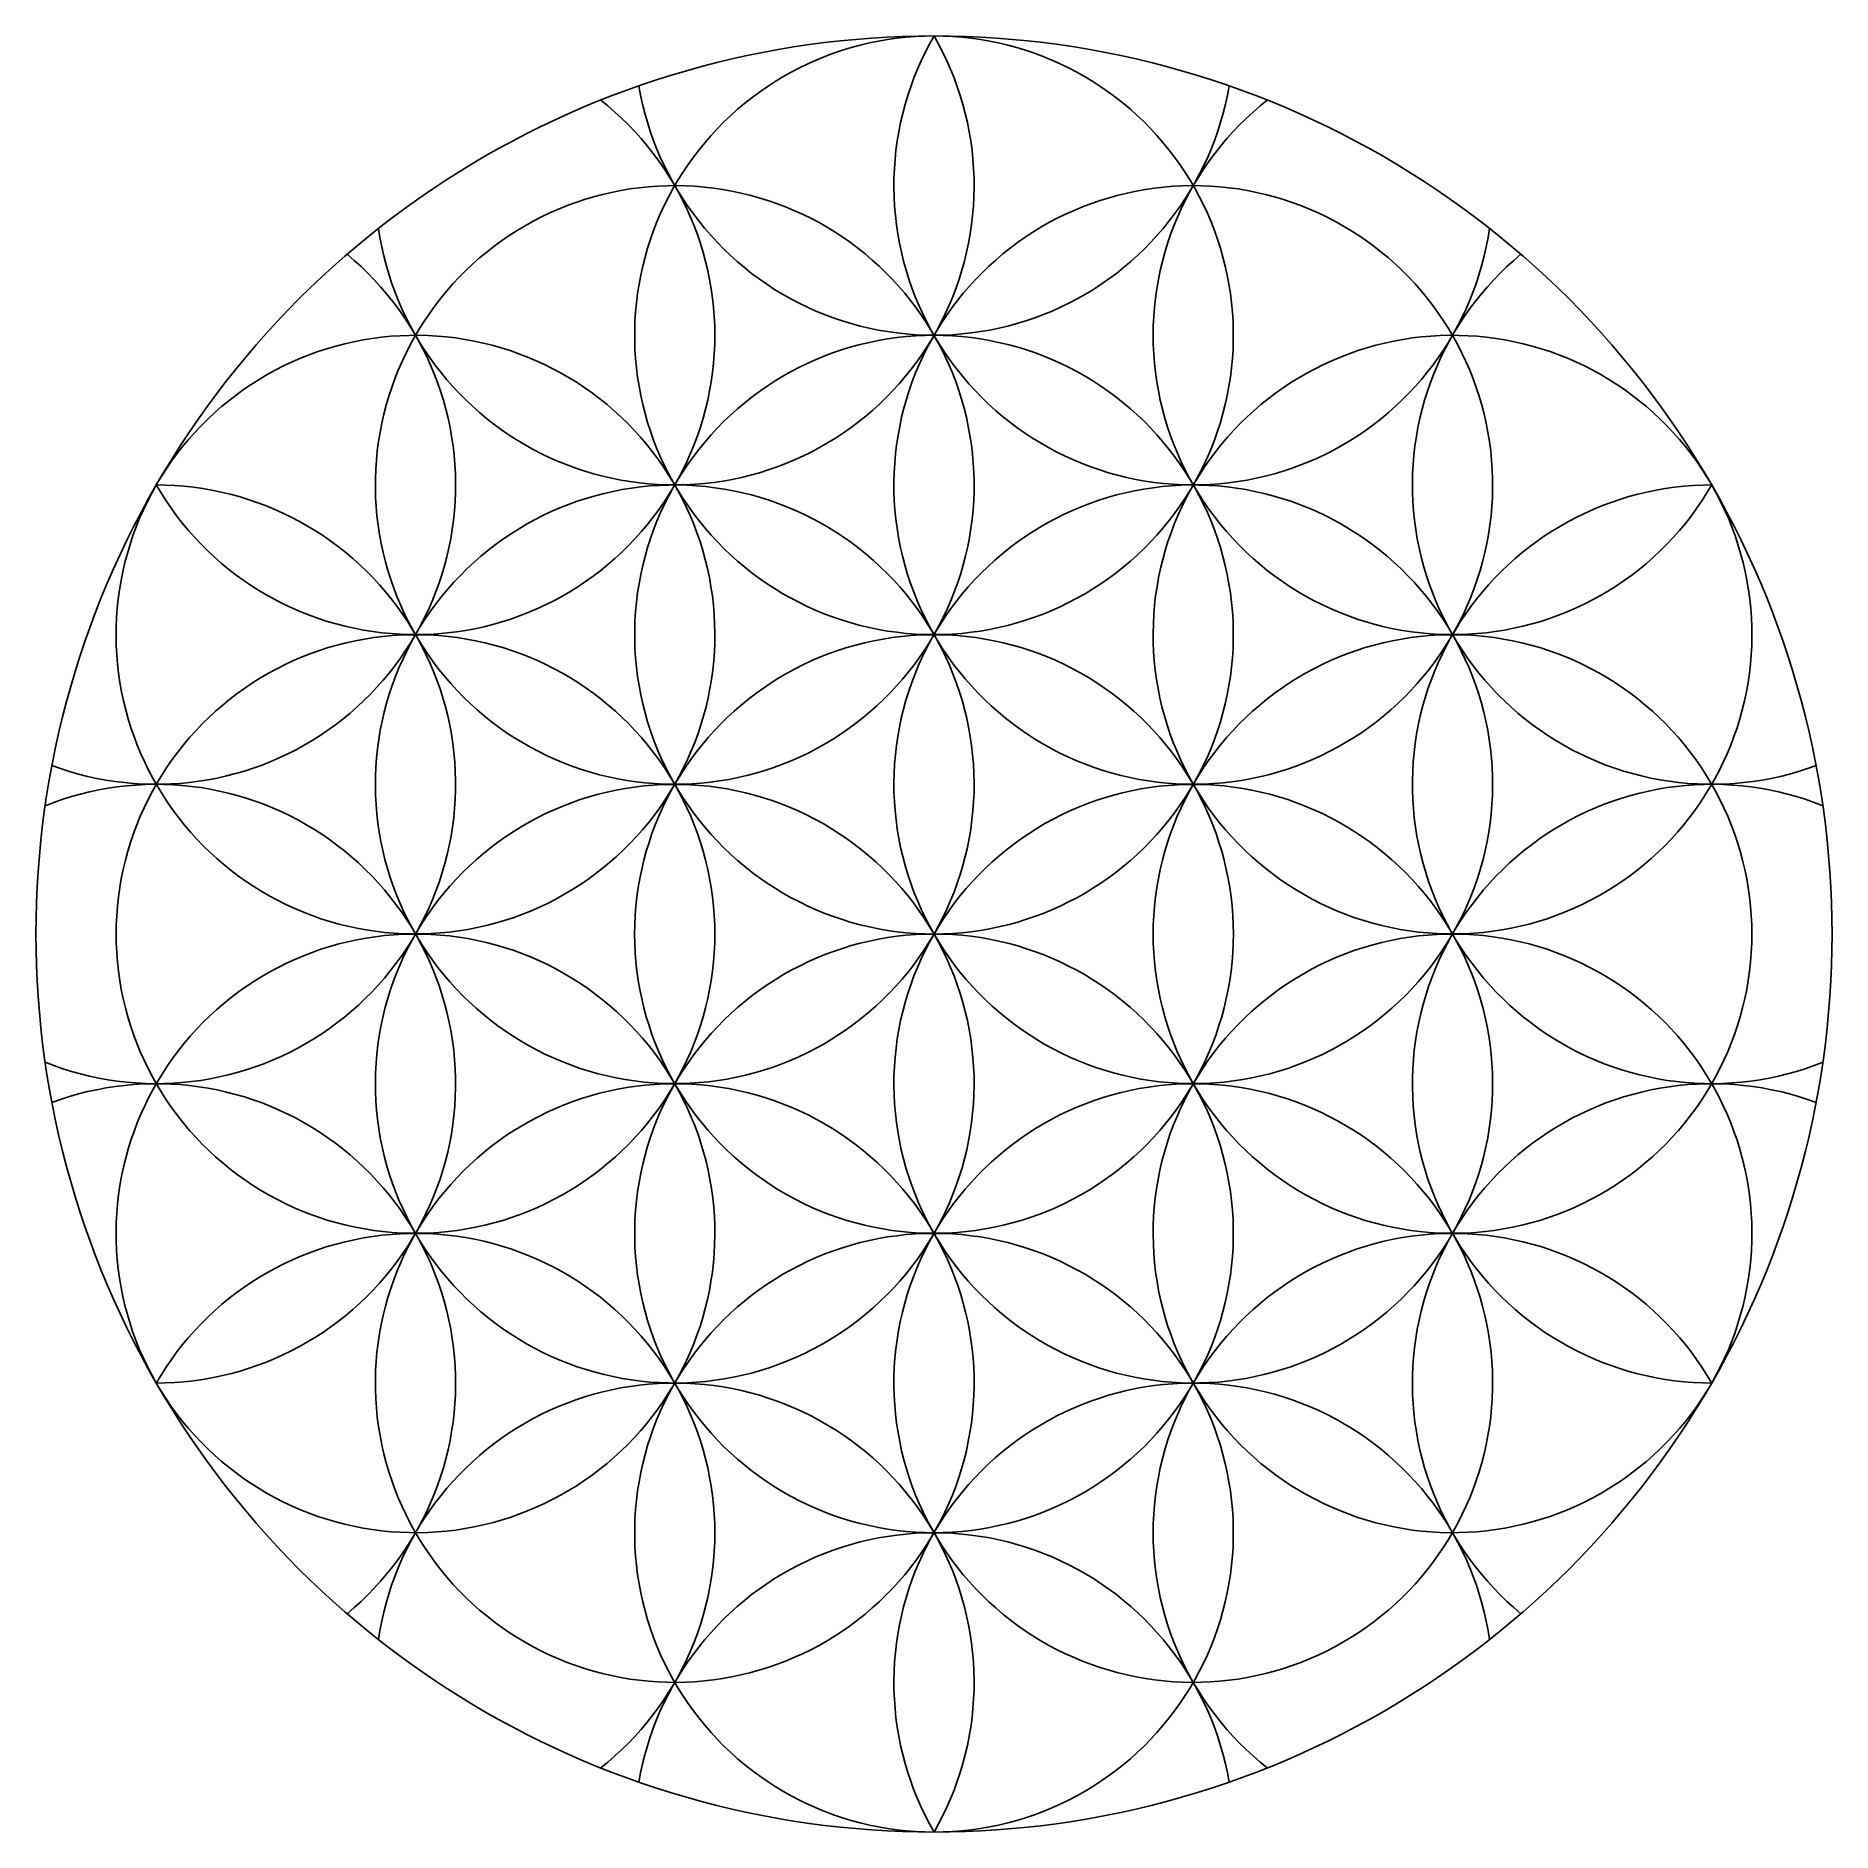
# Model space of a CAD drawing. Header units: inches. Extents: x 0 to 12, y 0 to 12.
import ezdxf

# ---------------------------------------------------------------- set-up
doc = ezdxf.new("R2010")
doc.units = ezdxf.units.IN
doc.header["$MEASUREMENT"] = 0
doc.layers.add('CUT', color=7, linetype='CONTINUOUS')

msp = doc.modelspace()

# ---------------------------------------------------------------- linework, layer by layer
at = {"layer": 'CUT'}
for points in [[(6, 12), (6.1047, 11.9991), (6.2094, 11.9963), (6.314, 11.9918), (6.4185, 11.9854), (6.5229, 11.9772), (6.6272, 11.9671), (6.7312, 11.9553), (6.835, 11.9416), (6.9386, 11.9261), (7.0419, 11.9088), (7.1449, 11.8898), (7.2475, 11.8689), (7.3497, 11.8462), (7.4515, 11.8218), (7.5529, 11.7956), (7.6538, 11.7676), (7.7542, 11.7378), (7.8541, 11.7063), (7.9534, 11.6731), (8.0521, 11.6382), (8.1502, 11.6015), (8.2476, 11.5631), (8.3444, 11.523), (8.4404, 11.4813), (8.5357, 11.4378), (8.6302, 11.3928), (8.7239, 11.346), (8.8168, 11.2977), (8.9089, 11.2477), (9, 11.1962), (9.0902, 11.143), (9.1795, 11.0883), (9.2678, 11.032), (9.3552, 10.9742), (9.4415, 10.9149), (9.5267, 10.8541), (9.6109, 10.7918), (9.694, 10.7281), (9.7759, 10.6629), (9.8567, 10.5963), (9.9364, 10.5283), (10.0148, 10.4589), (10.092, 10.3881), (10.168, 10.316), (10.2426, 10.2426), (10.316, 10.168), (10.3881, 10.092), (10.4589, 10.0148), (10.5283, 9.9364), (10.5963, 9.8567), (10.6629, 9.7759), (10.7281, 9.694), (10.7918, 9.6109), (10.8541, 9.5267), (10.9149, 9.4415), (10.9742, 9.3552), (11.032, 9.2678), (11.0883, 9.1795), (11.143, 9.0902), (11.1962, 9), (11.2477, 8.9089), (11.2977, 8.8168), (11.346, 8.7239), (11.3928, 8.6302), (11.4378, 8.5357), (11.4813, 8.4404), (11.523, 8.3444), (11.5631, 8.2476), (11.6015, 8.1502), (11.6382, 8.0521), (11.6731, 7.9534), (11.7063, 7.8541), (11.7378, 7.7542), (11.7676, 7.6538), (11.7956, 7.5529), (11.8218, 7.4515), (11.8462, 7.3497), (11.8689, 7.2475), (11.8898, 7.1449), (11.9088, 7.0419), (11.9261, 6.9386), (11.9416, 6.835), (11.9553, 6.7312), (11.9671, 6.6272), (11.9772, 6.5229), (11.9854, 6.4185), (11.9918, 6.314), (11.9963, 6.2094), (11.9991, 6.1047), (12, 6), (11.9991, 5.8953), (11.9963, 5.7906), (11.9918, 5.686), (11.9854, 5.5815), (11.9772, 5.4771), (11.9671, 5.3728), (11.9553, 5.2688), (11.9416, 5.165), (11.9261, 5.0614), (11.9088, 4.9581), (11.8898, 4.8551), (11.8689, 4.7525), (11.8462, 4.6503), (11.8218, 4.5485), (11.7956, 4.4471), (11.7676, 4.3462), (11.7378, 4.2458), (11.7063, 4.1459), (11.6731, 4.0466), (11.6382, 3.9479), (11.6015, 3.8498), (11.5631, 3.7524), (11.523, 3.6556), (11.4813, 3.5596), (11.4378, 3.4643), (11.3928, 3.3698), (11.346, 3.2761), (11.2977, 3.1832), (11.2477, 3.0911), (11.1962, 3), (11.143, 2.9098), (11.0883, 2.8205), (11.032, 2.7322), (10.9742, 2.6448), (10.9149, 2.5585), (10.8541, 2.4733), (10.7918, 2.3891), (10.7281, 2.306), (10.6629, 2.2241), (10.5963, 2.1433), (10.5283, 2.0636), (10.4589, 1.9852), (10.3881, 1.908), (10.316, 1.832), (10.2426, 1.7574), (10.168, 1.684), (10.092, 1.6119), (10.0148, 1.5411), (9.9364, 1.4717), (9.8567, 1.4037), (9.7759, 1.3371), (9.694, 1.2719), (9.6109, 1.2082), (9.5267, 1.1459), (9.4415, 1.0851), (9.3552, 1.0258), (9.2678, 0.968), (9.1795, 0.9117), (9.0902, 0.857), (9, 0.8038), (8.9089, 0.7523), (8.8168, 0.7023), (8.7239, 0.654), (8.6302, 0.6072), (8.5357, 0.5622), (8.4404, 0.5187), (8.3444, 0.477), (8.2476, 0.4369), (8.1502, 0.3985), (8.0521, 0.3618), (7.9534, 0.3269), (7.8541, 0.2937), (7.7542, 0.2622), (7.6538, 0.2324), (7.5529, 0.2044), (7.4515, 0.1782), (7.3497, 0.1538), (7.2475, 0.1311), (7.1449, 0.1102), (7.0419, 0.0912), (6.9386, 0.0739), (6.835, 0.0584), (6.7312, 0.0447), (6.6272, 0.0329), (6.5229, 0.0228), (6.4185, 0.0146), (6.314, 0.0082), (6.2094, 0.0037), (6.1047, 0.0009), (6, 0), (5.8953, 0.0009), (5.7906, 0.0037), (5.686, 0.0082), (5.5815, 0.0146), (5.4771, 0.0228), (5.3728, 0.0329), (5.2688, 0.0447), (5.165, 0.0584), (5.0614, 0.0739), (4.9581, 0.0912), (4.8551, 0.1102), (4.7525, 0.1311), (4.6503, 0.1538), (4.5485, 0.1782), (4.4471, 0.2044), (4.3462, 0.2324), (4.2458, 0.2622), (4.1459, 0.2937), (4.0466, 0.3269), (3.9479, 0.3618), (3.8498, 0.3985), (3.7524, 0.4369), (3.6556, 0.477), (3.5596, 0.5187), (3.4643, 0.5622), (3.3698, 0.6072), (3.2761, 0.654), (3.1832, 0.7023), (3.0911, 0.7523), (3, 0.8038), (2.9098, 0.857), (2.8205, 0.9117), (2.7322, 0.968), (2.6448, 1.0258), (2.5585, 1.0851), (2.4733, 1.1459), (2.3891, 1.2082), (2.306, 1.2719), (2.2241, 1.3371), (2.1433, 1.4037), (2.0636, 1.4717), (1.9852, 1.5411), (1.908, 1.6119), (1.832, 1.684), (1.7574, 1.7574), (1.684, 1.832), (1.6119, 1.908), (1.5411, 1.9852), (1.4717, 2.0636), (1.4037, 2.1433), (1.3371, 2.2241), (1.2719, 2.306), (1.2082, 2.3891), (1.1459, 2.4733), (1.0851, 2.5585), (1.0258, 2.6448), (0.968, 2.7322), (0.9117, 2.8205), (0.857, 2.9098), (0.8038, 3), (0.7523, 3.0911), (0.7023, 3.1832), (0.654, 3.2761), (0.6072, 3.3698), (0.5622, 3.4643), (0.5187, 3.5596), (0.477, 3.6556), (0.4369, 3.7524), (0.3985, 3.8498), (0.3618, 3.9479), (0.3269, 4.0466), (0.2937, 4.1459), (0.2622, 4.2458), (0.2324, 4.3462), (0.2044, 4.4471), (0.1782, 4.5485), (0.1538, 4.6503), (0.1311, 4.7525), (0.1102, 4.8551), (0.0912, 4.9581), (0.0739, 5.0614), (0.0584, 5.165), (0.0447, 5.2688), (0.0329, 5.3728), (0.0228, 5.4771), (0.0146, 5.5815), (0.0082, 5.686), (0.0037, 5.7906), (0.0009, 5.8953), (0, 6), (0.0009, 6.1047), (0.0037, 6.2094), (0.0082, 6.314), (0.0146, 6.4185), (0.0228, 6.5229), (0.0329, 6.6272), (0.0447, 6.7312), (0.0584, 6.835), (0.0739, 6.9386), (0.0912, 7.0419), (0.1102, 7.1449), (0.1311, 7.2475), (0.1538, 7.3497), (0.1782, 7.4515), (0.2044, 7.5529), (0.2324, 7.6538), (0.2622, 7.7542), (0.2937, 7.8541), (0.3269, 7.9534), (0.3618, 8.0521), (0.3985, 8.1502), (0.4369, 8.2476), (0.477, 8.3444), (0.5187, 8.4404), (0.5622, 8.5357), (0.6072, 8.6302), (0.654, 8.7239), (0.7023, 8.8168), (0.7523, 8.9089), (0.8038, 9), (0.857, 9.0902), (0.9117, 9.1795), (0.968, 9.2678), (1.0258, 9.3552), (1.0851, 9.4415), (1.1459, 9.5267), (1.2082, 9.6109), (1.2719, 9.694), (1.3371, 9.7759), (1.4037, 9.8567), (1.4717, 9.9364), (1.5411, 10.0148), (1.6119, 10.092), (1.684, 10.168), (1.7574, 10.2426), (1.832, 10.316), (1.908, 10.3881), (1.9852, 10.4589), (2.0636, 10.5283), (2.1433, 10.5963), (2.2241, 10.6629), (2.306, 10.7281), (2.3891, 10.7918), (2.4733, 10.8541), (2.5585, 10.9149), (2.6448, 10.9742), (2.7322, 11.032), (2.8205, 11.0883), (2.9098, 11.143), (3, 11.1962), (3.0911, 11.2477), (3.1832, 11.2977), (3.2761, 11.346), (3.3698, 11.3928), (3.4643, 11.4378), (3.5596, 11.4813), (3.6556, 11.523), (3.7524, 11.5631), (3.8498, 11.6015), (3.9479, 11.6382), (4.0466, 11.6731), (4.1459, 11.7063), (4.2458, 11.7378), (4.3462, 11.7676), (4.4471, 11.7956), (4.5485, 11.8218), (4.6503, 11.8462), (4.7525, 11.8689), (4.8551, 11.8898), (4.9581, 11.9088), (5.0614, 11.9261), (5.165, 11.9416), (5.2688, 11.9553), (5.3728, 11.9671), (5.4771, 11.9772), (5.5815, 11.9854), (5.686, 11.9918), (5.7906, 11.9963), (5.8953, 11.9991)], [(6, 8), (5.9378, 8.001), (5.8757, 8.0039), (5.8136, 8.0087), (5.7518, 8.0155), (5.6902, 8.0241), (5.6289, 8.0347), (5.568, 8.0472), (5.5074, 8.0616), (5.4474, 8.0779), (5.3879, 8.096), (5.329, 8.1159), (5.2707, 8.1377), (5.2131, 8.1613), (5.1563, 8.1867), (5.1003, 8.2138), (5.0452, 8.2426), (4.991, 8.2732), (4.9378, 8.3054), (4.8856, 8.3392), (4.8345, 8.3747), (4.7845, 8.4117), (4.7357, 8.4503), (4.6881, 8.4904), (4.6418, 8.5319), (4.5968, 8.5748), (4.5532, 8.6192), (4.5109, 8.6648), (4.4701, 8.7118), (4.4308, 8.76), (4.393, 8.8094), (4.3568, 8.8599), (4.3221, 8.9116), (4.2891, 8.9643), (4.2577, 9.018), (4.228, 9.0727), (4.2, 9.1282), (4.1738, 9.1846), (4.1493, 9.2418), (4.1266, 9.2997), (4.1057, 9.3583), (4.0867, 9.4176), (4.0695, 9.4774), (4.0542, 9.5376), (4.0407, 9.5984), (4.0292, 9.6595), (4.0196, 9.721), (4.0118, 9.7827), (4.006, 9.8446), (4.0022, 9.9067), (4.0002, 9.9689), (4.0002, 10.0311), (4.0022, 10.0933), (4.006, 10.1554), (4.0118, 10.2173), (4.0196, 10.279), (4.0292, 10.3405), (4.0407, 10.4016), (4.0542, 10.4624), (4.0695, 10.5226), (4.0867, 10.5824), (4.1057, 10.6417), (4.1266, 10.7003), (4.1493, 10.7582), (4.1738, 10.8154), (4.2, 10.8718), (4.228, 10.9273), (4.2577, 10.982), (4.2891, 11.0357), (4.3221, 11.0884), (4.3568, 11.1401), (4.393, 11.1906), (4.4308, 11.24), (4.4701, 11.2882), (4.5109, 11.3352), (4.5532, 11.3808), (4.5968, 11.4252), (4.6418, 11.4681), (4.6881, 11.5096), (4.7357, 11.5497), (4.7845, 11.5883), (4.8345, 11.6253), (4.8856, 11.6608), (4.9378, 11.6946), (4.991, 11.7268), (5.0452, 11.7574), (5.1003, 11.7862), (5.1563, 11.8133), (5.2131, 11.8387), (5.2707, 11.8623), (5.329, 11.8841), (5.3879, 11.904), (5.4474, 11.9221), (5.5074, 11.9384), (5.568, 11.9528), (5.6289, 11.9653), (5.6902, 11.9759), (5.7518, 11.9845), (5.8136, 11.9913), (5.8757, 11.9961), (5.9378, 11.999), (6, 12), (6.0622, 11.999), (6.1243, 11.9961), (6.1864, 11.9913), (6.2482, 11.9845), (6.3098, 11.9759), (6.3711, 11.9653), (6.432, 11.9528), (6.4926, 11.9384), (6.5526, 11.9221), (6.6121, 11.904), (6.671, 11.8841), (6.7293, 11.8623), (6.7869, 11.8387), (6.8437, 11.8133), (6.8997, 11.7862), (6.9548, 11.7574), (7.009, 11.7268), (7.0622, 11.6946), (7.1144, 11.6608), (7.1655, 11.6253), (7.2155, 11.5883), (7.2643, 11.5497), (7.3119, 11.5096), (7.3582, 11.4681), (7.4032, 11.4252), (7.4468, 11.3808), (7.4891, 11.3352), (7.5299, 11.2882), (7.5692, 11.24), (7.607, 11.1906), (7.6432, 11.1401), (7.6779, 11.0884), (7.7109, 11.0357), (7.7423, 10.982), (7.772, 10.9273), (7.8, 10.8718), (7.8262, 10.8154), (7.8507, 10.7582), (7.8734, 10.7003), (7.8943, 10.6417), (7.9133, 10.5824), (7.9305, 10.5226), (7.9458, 10.4624), (7.9593, 10.4016), (7.9708, 10.3405), (7.9804, 10.279), (7.9882, 10.2173), (7.994, 10.1554), (7.9978, 10.0933), (7.9998, 10.0311), (7.9998, 9.9689), (7.9978, 9.9067), (7.994, 9.8446), (7.9882, 9.7827), (7.9804, 9.721), (7.9708, 9.6595), (7.9593, 9.5984), (7.9458, 9.5376), (7.9305, 9.4774), (7.9133, 9.4176), (7.8943, 9.3583), (7.8734, 9.2997), (7.8507, 9.2418), (7.8262, 9.1846), (7.8, 9.1282), (7.772, 9.0727), (7.7423, 9.018), (7.7109, 8.9643), (7.6779, 8.9116), (7.6432, 8.8599), (7.607, 8.8094), (7.5692, 8.76), (7.5299, 8.7118), (7.4891, 8.6648), (7.4468, 8.6192), (7.4032, 8.5748), (7.3582, 8.5319), (7.3119, 8.4904), (7.2643, 8.4503), (7.2155, 8.4117), (7.1655, 8.3747), (7.1144, 8.3392), (7.0622, 8.3054), (7.009, 8.2732), (6.9548, 8.2426), (6.8997, 8.2138), (6.8437, 8.1867), (6.7869, 8.1613), (6.7293, 8.1377), (6.671, 8.1159), (6.6121, 8.096), (6.5526, 8.0779), (6.4926, 8.0616), (6.432, 8.0472), (6.3711, 8.0347), (6.3098, 8.0241), (6.2482, 8.0155), (6.1864, 8.0087), (6.1243, 8.0039), (6.0622, 8.001)], [(5.2679, 7.2679), (5.2136, 7.2377), (5.1583, 7.2091), (5.1022, 7.1823), (5.0453, 7.1572), (4.9876, 7.134), (4.9292, 7.1125), (4.8702, 7.0928), (4.8106, 7.075), (4.7505, 7.0591), (4.6899, 7.045), (4.6289, 7.0328), (4.5675, 7.0226), (4.5059, 7.0142), (4.444, 7.0078), (4.3819, 7.0033), (4.3198, 7.0007), (4.2576, 7), (4.1954, 7.0013), (4.1333, 7.0045), (4.0713, 7.0097), (4.0095, 7.0168), (3.9479, 7.0258), (3.8867, 7.0367), (3.8258, 7.0495), (3.7653, 7.0642), (3.7054, 7.0807), (3.646, 7.0992), (3.5872, 7.1194), (3.529, 7.1415), (3.4716, 7.1654), (3.4149, 7.1911), (3.359, 7.2185), (3.3041, 7.2476), (3.25, 7.2784), (3.197, 7.3109), (3.145, 7.345), (3.0941, 7.3807), (3.0443, 7.418), (2.9957, 7.4569), (2.9483, 7.4972), (2.9022, 7.5389), (2.8574, 7.5821), (2.814, 7.6267), (2.772, 7.6726), (2.7314, 7.7197), (2.6924, 7.7681), (2.6548, 7.8177), (2.6188, 7.8685), (2.5844, 7.9203), (2.5517, 7.9732), (2.5206, 8.0271), (2.4911, 8.0819), (2.4634, 8.1376), (2.4375, 8.1941), (2.4133, 8.2514), (2.3909, 8.3095), (2.3704, 8.3682), (2.3516, 8.4275), (2.3348, 8.4874), (2.3198, 8.5477), (2.3066, 8.6085), (2.2954, 8.6697), (2.2861, 8.7312), (2.2787, 8.793), (2.2732, 8.855), (2.2697, 8.9171), (2.2681, 8.9793), (2.2684, 9.0415), (2.2706, 9.1036), (2.2748, 9.1657), (2.2809, 9.2276), (2.289, 9.2893), (2.2989, 9.3507), (2.3108, 9.4118), (2.3245, 9.4724), (2.3402, 9.5326), (2.3577, 9.5923), (2.377, 9.6515), (2.3982, 9.71), (2.4212, 9.7678), (2.446, 9.8248), (2.4725, 9.8811), (2.5008, 9.9365), (2.5307, 9.991), (2.5624, 10.0446), (2.5957, 10.0971), (2.6306, 10.1486), (2.6671, 10.1989), (2.7052, 10.2481), (2.7448, 10.2961), (2.7858, 10.3429), (2.8283, 10.3883), (2.8722, 10.4324), (2.9174, 10.4751), (2.9639, 10.5164), (3.0117, 10.5562), (3.0607, 10.5946), (3.1109, 10.6313), (3.1622, 10.6665), (3.2146, 10.7001), (3.2679, 10.7321), (3.3223, 10.7623), (3.3776, 10.7909), (3.4337, 10.8177), (3.4906, 10.8428), (3.5483, 10.866), (3.6067, 10.8875), (3.6657, 10.9072), (3.7253, 10.925), (3.7854, 10.9409), (3.846, 10.955), (3.907, 10.9672), (3.9684, 10.9774), (4.03, 10.9858), (4.0919, 10.9922), (4.154, 10.9967), (4.2161, 10.9993), (4.2783, 11), (4.3405, 10.9987), (4.4026, 10.9955), (4.4646, 10.9903), (4.5264, 10.9832), (4.588, 10.9742), (4.6492, 10.9633), (4.7101, 10.9505), (4.7705, 10.9358), (4.8305, 10.9193), (4.8899, 10.9008), (4.9487, 10.8806), (5.0069, 10.8585), (5.0643, 10.8346), (5.121, 10.8089), (5.1769, 10.7815), (5.2318, 10.7524), (5.2859, 10.7216), (5.3389, 10.6891), (5.3909, 10.655), (5.4418, 10.6193), (5.4916, 10.582), (5.5402, 10.5431), (5.5876, 10.5028), (5.6337, 10.4611), (5.6785, 10.4179), (5.7219, 10.3733), (5.7639, 10.3274), (5.8045, 10.2803), (5.8435, 10.2319), (5.8811, 10.1823), (5.9171, 10.1315), (5.9515, 10.0797), (5.9842, 10.0268), (6.0153, 9.9729), (6.0448, 9.9181), (6.0724, 9.8624), (6.0984, 9.8059), (6.1226, 9.7486), (6.145, 9.6905), (6.1655, 9.6318), (6.1843, 9.5725), (6.2011, 9.5126), (6.2161, 9.4523), (6.2293, 9.3915), (6.2405, 9.3303), (6.2498, 9.2688), (6.2572, 9.207), (6.2627, 9.145), (6.2662, 9.0829), (6.2678, 9.0207), (6.2675, 8.9585), (6.2653, 8.8964), (6.2611, 8.8343), (6.255, 8.7724), (6.2469, 8.7107), (6.237, 8.6493), (6.2251, 8.5882), (6.2113, 8.5276), (6.1957, 8.4674), (6.1782, 8.4077), (6.1589, 8.3485), (6.1377, 8.29), (6.1147, 8.2322), (6.0899, 8.1752), (6.0634, 8.1189), (6.0351, 8.0635), (6.0052, 8.009), (5.9735, 7.9554), (5.9402, 7.9029), (5.9053, 7.8514), (5.8687, 7.8011), (5.8307, 7.7519), (5.7911, 7.7039), (5.7501, 7.6571), (5.7076, 7.6117), (5.6637, 7.5676), (5.6185, 7.5249), (5.572, 7.4836), (5.5242, 7.4438), (5.4752, 7.4054), (5.425, 7.3687), (5.3737, 7.3335), (5.3213, 7.2999)], [(6.7321, 7.2679), (6.6787, 7.2999), (6.6263, 7.3335), (6.575, 7.3687), (6.5248, 7.4054), (6.4758, 7.4438), (6.428, 7.4836), (6.3815, 7.5249), (6.3363, 7.5676), (6.2924, 7.6117), (6.2499, 7.6571), (6.2089, 7.7039), (6.1693, 7.7519), (6.1313, 7.8011), (6.0947, 7.8514), (6.0598, 7.9029), (6.0265, 7.9554), (5.9948, 8.009), (5.9649, 8.0635), (5.9366, 8.1189), (5.9101, 8.1752), (5.8853, 8.2322), (5.8623, 8.29), (5.8411, 8.3485), (5.8218, 8.4077), (5.8043, 8.4674), (5.7887, 8.5276), (5.7749, 8.5882), (5.763, 8.6493), (5.7531, 8.7107), (5.745, 8.7724), (5.7389, 8.8343), (5.7347, 8.8964), (5.7325, 8.9585), (5.7322, 9.0207), (5.7338, 9.0829), (5.7373, 9.145), (5.7428, 9.207), (5.7502, 9.2688), (5.7595, 9.3303), (5.7707, 9.3915), (5.7839, 9.4523), (5.7989, 9.5126), (5.8157, 9.5725), (5.8345, 9.6318), (5.855, 9.6905), (5.8774, 9.7486), (5.9016, 9.8059), (5.9276, 9.8624), (5.9552, 9.9181), (5.9847, 9.9729), (6.0158, 10.0268), (6.0485, 10.0797), (6.0829, 10.1315), (6.1189, 10.1823), (6.1565, 10.2319), (6.1955, 10.2803), (6.2361, 10.3274), (6.2781, 10.3733), (6.3215, 10.4179), (6.3663, 10.4611), (6.4124, 10.5028), (6.4598, 10.5431), (6.5084, 10.582), (6.5582, 10.6193), (6.6091, 10.655), (6.6611, 10.6891), (6.7141, 10.7216), (6.7682, 10.7524), (6.8231, 10.7815), (6.879, 10.8089), (6.9357, 10.8346), (6.9931, 10.8585), (7.0513, 10.8806), (7.1101, 10.9008), (7.1695, 10.9193), (7.2295, 10.9358), (7.2899, 10.9505), (7.3508, 10.9633), (7.412, 10.9742), (7.4736, 10.9832), (7.5354, 10.9903), (7.5974, 10.9955), (7.6595, 10.9987), (7.7217, 11), (7.7839, 10.9993), (7.846, 10.9967), (7.9081, 10.9922), (7.97, 10.9858), (8.0316, 10.9774), (8.093, 10.9672), (8.154, 10.955), (8.2146, 10.9409), (8.2747, 10.925), (8.3343, 10.9072), (8.3933, 10.8875), (8.4517, 10.866), (8.5094, 10.8428), (8.5663, 10.8177), (8.6224, 10.7909), (8.6777, 10.7623), (8.7321, 10.7321), (8.7854, 10.7001), (8.8378, 10.6665), (8.8891, 10.6313), (8.9393, 10.5946), (8.9883, 10.5562), (9.0361, 10.5164), (9.0826, 10.4751), (9.1278, 10.4324), (9.1717, 10.3883), (9.2142, 10.3429), (9.2552, 10.2961), (9.2948, 10.2481), (9.3329, 10.1989), (9.3694, 10.1486), (9.4043, 10.0971), (9.4376, 10.0446), (9.4693, 9.991), (9.4992, 9.9365), (9.5275, 9.8811), (9.554, 9.8248), (9.5788, 9.7678), (9.6018, 9.71), (9.623, 9.6515), (9.6423, 9.5923), (9.6598, 9.5326), (9.6755, 9.4724), (9.6892, 9.4118), (9.7011, 9.3507), (9.711, 9.2893), (9.7191, 9.2276), (9.7252, 9.1657), (9.7294, 9.1036), (9.7316, 9.0415), (9.7319, 8.9793), (9.7303, 8.9171), (9.7268, 8.855), (9.7213, 8.793), (9.7139, 8.7312), (9.7046, 8.6697), (9.6934, 8.6085), (9.6802, 8.5477), (9.6652, 8.4874), (9.6484, 8.4275), (9.6296, 8.3682), (9.6091, 8.3095), (9.5867, 8.2514), (9.5625, 8.1941), (9.5366, 8.1376), (9.5089, 8.0819), (9.4794, 8.0271), (9.4483, 7.9732), (9.4156, 7.9203), (9.3812, 7.8685), (9.3452, 7.8177), (9.3076, 7.7681), (9.2686, 7.7197), (9.228, 7.6726), (9.186, 7.6267), (9.1426, 7.5821), (9.0978, 7.5389), (9.0517, 7.4972), (9.0043, 7.4569), (8.9557, 7.418), (8.9059, 7.3807), (8.855, 7.345), (8.803, 7.3109), (8.75, 7.2784), (8.6959, 7.2476), (8.641, 7.2185), (8.5851, 7.1911), (8.5284, 7.1654), (8.471, 7.1415), (8.4128, 7.1194), (8.354, 7.0992), (8.2946, 7.0807), (8.2347, 7.0642), (8.1742, 7.0495), (8.1133, 7.0367), (8.0521, 7.0258), (7.9905, 7.0168), (7.9287, 7.0097), (7.8667, 7.0045), (7.8046, 7.0013), (7.7424, 7), (7.6802, 7.0007), (7.6181, 7.0033), (7.556, 7.0078), (7.4941, 7.0142), (7.4325, 7.0226), (7.3711, 7.0328), (7.3101, 7.045), (7.2495, 7.0591), (7.1894, 7.075), (7.1298, 7.0928), (7.0708, 7.1125), (7.0124, 7.134), (6.9547, 7.1572), (6.8978, 7.1823), (6.8417, 7.2091), (6.7864, 7.2377)], [(4.2679, 7), (4.236, 6.9466), (4.2024, 6.8943), (4.1672, 6.843), (4.1305, 6.7928), (4.0921, 6.7438), (4.0523, 6.696), (4.011, 6.6495), (3.9683, 6.6042), (3.9242, 6.5604), (3.8788, 6.5179), (3.832, 6.4768), (3.784, 6.4373), (3.7348, 6.3992), (3.6845, 6.3627), (3.633, 6.3278), (3.5805, 6.2944), (3.5269, 6.2628), (3.4724, 6.2328), (3.417, 6.2045), (3.3607, 6.178), (3.3037, 6.1532), (3.2459, 6.1303), (3.1874, 6.1091), (3.1282, 6.0897), (3.0685, 6.0722), (3.0083, 6.0566), (2.9477, 6.0428), (2.8866, 6.031), (2.8252, 6.021), (2.7635, 6.013), (2.7016, 6.0069), (2.6395, 6.0027), (2.5774, 6.0004), (2.5152, 6.0001), (2.453, 6.0017), (2.3909, 6.0053), (2.3289, 6.0107), (2.2671, 6.0181), (2.2056, 6.0275), (2.1444, 6.0387), (2.0836, 6.0518), (2.0233, 6.0668), (1.9634, 6.0837), (1.9041, 6.1024), (1.8454, 6.123), (1.7873, 6.1454), (1.73, 6.1696), (1.6735, 6.1955), (1.6178, 6.2232), (1.563, 6.2526), (1.5091, 6.2837), (1.4562, 6.3165), (1.4044, 6.3509), (1.3536, 6.3869), (1.304, 6.4244), (1.2556, 6.4635), (1.2085, 6.504), (1.1626, 6.546), (1.118, 6.5895), (1.0748, 6.6342), (1.0331, 6.6803), (0.9928, 6.7277), (0.9539, 6.7763), (0.9166, 6.8261), (0.8809, 6.877), (0.8468, 6.929), (0.8143, 6.9821), (0.7835, 7.0361), (0.7544, 7.0911), (0.727, 7.1469), (0.7013, 7.2036), (0.6774, 7.2611), (0.6553, 7.3192), (0.6351, 7.378), (0.6166, 7.4374), (0.6001, 7.4974), (0.5854, 7.5578), (0.5726, 7.6187), (0.5617, 7.68), (0.5527, 7.7415), (0.5456, 7.8033), (0.5404, 7.8653), (0.5372, 7.9274), (0.5359, 7.9896), (0.5366, 8.0518), (0.5391, 8.114), (0.5437, 8.176), (0.5501, 8.2379), (0.5585, 8.2995), (0.5687, 8.3609), (0.5809, 8.4219), (0.595, 8.4825), (0.6109, 8.5426), (0.6287, 8.6022), (0.6484, 8.6613), (0.6699, 8.7196), (0.6931, 8.7773), (0.7182, 8.8343), (0.745, 8.8904), (0.7736, 8.9456), (0.8038, 9), (0.8358, 9.0534), (0.8694, 9.1057), (0.9046, 9.157), (0.9413, 9.2072), (0.9797, 9.2562), (1.0195, 9.304), (1.0608, 9.3505), (1.1035, 9.3958), (1.1476, 9.4396), (1.193, 9.4821), (1.2398, 9.5232), (1.2878, 9.5627), (1.337, 9.6008), (1.3873, 9.6373), (1.4388, 9.6722), (1.4913, 9.7056), (1.5449, 9.7372), (1.5994, 9.7672), (1.6548, 9.7955), (1.7111, 9.822), (1.7681, 9.8468), (1.8259, 9.8697), (1.8844, 9.8909), (1.9436, 9.9103), (2.0033, 9.9278), (2.0635, 9.9434), (2.1241, 9.9572), (2.1852, 9.969), (2.2466, 9.979), (2.3083, 9.987), (2.3702, 9.9931), (2.4323, 9.9973), (2.4944, 9.9996), (2.5566, 9.9999), (2.6188, 9.9983), (2.6809, 9.9947), (2.7429, 9.9893), (2.8047, 9.9819), (2.8662, 9.9725), (2.9274, 9.9613), (2.9882, 9.9482), (3.0485, 9.9332), (3.1084, 9.9163), (3.1677, 9.8976), (3.2264, 9.877), (3.2845, 9.8546), (3.3418, 9.8304), (3.3983, 9.8045), (3.454, 9.7768), (3.5088, 9.7474), (3.5627, 9.7163), (3.6156, 9.6835), (3.6674, 9.6491), (3.7182, 9.6131), (3.7678, 9.5756), (3.8162, 9.5365), (3.8633, 9.496), (3.9092, 9.454), (3.9538, 9.4105), (3.997, 9.3658), (4.0387, 9.3197), (4.079, 9.2723), (4.1179, 9.2237), (4.1552, 9.1739), (4.1909, 9.123), (4.225, 9.071), (4.2575, 9.0179), (4.2883, 8.9639), (4.3174, 8.9089), (4.3448, 8.8531), (4.3705, 8.7964), (4.3944, 8.7389), (4.4165, 8.6808), (4.4367, 8.622), (4.4551, 8.5626), (4.4717, 8.5026), (4.4864, 8.4422), (4.4992, 8.3813), (4.5101, 8.32), (4.5191, 8.2585), (4.5262, 8.1967), (4.5314, 8.1347), (4.5346, 8.0726), (4.5359, 8.0104), (4.5352, 7.9482), (4.5326, 7.886), (4.5281, 7.824), (4.5217, 7.7621), (4.5133, 7.7005), (4.5031, 7.6391), (4.4909, 7.5781), (4.4768, 7.5175), (4.4609, 7.4574), (4.4431, 7.3978), (4.4234, 7.3387), (4.4019, 7.2804), (4.3787, 7.2227), (4.3536, 7.1657), (4.3268, 7.1096), (4.2982, 7.0544)], [(6, 6), (5.9378, 6.001), (5.8757, 6.0039), (5.8136, 6.0087), (5.7518, 6.0155), (5.6902, 6.0241), (5.6289, 6.0347), (5.568, 6.0472), (5.5074, 6.0616), (5.4474, 6.0779), (5.3879, 6.096), (5.329, 6.1159), (5.2707, 6.1377), (5.2131, 6.1613), (5.1563, 6.1867), (5.1003, 6.2138), (5.0452, 6.2426), (4.991, 6.2732), (4.9378, 6.3054), (4.8856, 6.3392), (4.8345, 6.3747), (4.7845, 6.4117), (4.7357, 6.4503), (4.6881, 6.4904), (4.6418, 6.5319), (4.5968, 6.5748), (4.5532, 6.6192), (4.5109, 6.6648), (4.4701, 6.7118), (4.4308, 6.76), (4.393, 6.8094), (4.3568, 6.8599), (4.3221, 6.9116), (4.2891, 6.9643), (4.2577, 7.018), (4.228, 7.0727), (4.2, 7.1282), (4.1738, 7.1846), (4.1493, 7.2418), (4.1266, 7.2997), (4.1057, 7.3583), (4.0867, 7.4176), (4.0695, 7.4774), (4.0542, 7.5376), (4.0407, 7.5984), (4.0292, 7.6595), (4.0196, 7.721), (4.0118, 7.7827), (4.006, 7.8446), (4.0022, 7.9067), (4.0002, 7.9689), (4.0002, 8.0311), (4.0022, 8.0933), (4.006, 8.1554), (4.0118, 8.2173), (4.0196, 8.279), (4.0292, 8.3405), (4.0407, 8.4016), (4.0542, 8.4624), (4.0695, 8.5226), (4.0867, 8.5824), (4.1057, 8.6417), (4.1266, 8.7003), (4.1493, 8.7582), (4.1738, 8.8154), (4.2, 8.8718), (4.228, 8.9273), (4.2577, 8.982), (4.2891, 9.0357), (4.3221, 9.0884), (4.3568, 9.1401), (4.393, 9.1906), (4.4308, 9.24), (4.4701, 9.2882), (4.5109, 9.3352), (4.5532, 9.3808), (4.5968, 9.4252), (4.6418, 9.4681), (4.6881, 9.5096), (4.7357, 9.5497), (4.7845, 9.5883), (4.8345, 9.6253), (4.8856, 9.6608), (4.9378, 9.6946), (4.991, 9.7268), (5.0452, 9.7574), (5.1003, 9.7862), (5.1563, 9.8133), (5.2131, 9.8387), (5.2707, 9.8623), (5.329, 9.8841), (5.3879, 9.904), (5.4474, 9.9221), (5.5074, 9.9384), (5.568, 9.9528), (5.6289, 9.9653), (5.6902, 9.9759), (5.7518, 9.9845), (5.8136, 9.9913), (5.8757, 9.9961), (5.9378, 9.999), (6, 10), (6.0622, 9.999), (6.1243, 9.9961), (6.1864, 9.9913), (6.2482, 9.9845), (6.3098, 9.9759), (6.3711, 9.9653), (6.432, 9.9528), (6.4926, 9.9384), (6.5526, 9.9221), (6.6121, 9.904), (6.671, 9.8841), (6.7293, 9.8623), (6.7869, 9.8387), (6.8437, 9.8133), (6.8997, 9.7862), (6.9548, 9.7574), (7.009, 9.7268), (7.0622, 9.6946), (7.1144, 9.6608), (7.1655, 9.6253), (7.2155, 9.5883), (7.2643, 9.5497), (7.3119, 9.5096), (7.3582, 9.4681), (7.4032, 9.4252), (7.4468, 9.3808), (7.4891, 9.3352), (7.5299, 9.2882), (7.5692, 9.24), (7.607, 9.1906), (7.6432, 9.1401), (7.6779, 9.0884), (7.7109, 9.0357), (7.7423, 8.982), (7.772, 8.9273), (7.8, 8.8718), (7.8262, 8.8154), (7.8507, 8.7582), (7.8734, 8.7003), (7.8943, 8.6417), (7.9133, 8.5824), (7.9305, 8.5226), (7.9458, 8.4624), (7.9593, 8.4016), (7.9708, 8.3405), (7.9804, 8.279), (7.9882, 8.2173), (7.994, 8.1554), (7.9978, 8.0933), (7.9998, 8.0311), (7.9998, 7.9689), (7.9978, 7.9067), (7.994, 7.8446), (7.9882, 7.7827), (7.9804, 7.721), (7.9708, 7.6595), (7.9593, 7.5984), (7.9458, 7.5376), (7.9305, 7.4774), (7.9133, 7.4176), (7.8943, 7.3583), (7.8734, 7.2997), (7.8507, 7.2418), (7.8262, 7.1846), (7.8, 7.1282), (7.772, 7.0727), (7.7423, 7.018), (7.7109, 6.9643), (7.6779, 6.9116), (7.6432, 6.8599), (7.607, 6.8094), (7.5692, 6.76), (7.5299, 6.7118), (7.4891, 6.6648), (7.4468, 6.6192), (7.4032, 6.5748), (7.3582, 6.5319), (7.3119, 6.4904), (7.2643, 6.4503), (7.2155, 6.4117), (7.1655, 6.3747), (7.1144, 6.3392), (7.0622, 6.3054), (7.009, 6.2732), (6.9548, 6.2426), (6.8997, 6.2138), (6.8437, 6.1867), (6.7869, 6.1613), (6.7293, 6.1377), (6.671, 6.1159), (6.6121, 6.096), (6.5526, 6.0779), (6.4926, 6.0616), (6.432, 6.0472), (6.3711, 6.0347), (6.3098, 6.0241), (6.2482, 6.0155), (6.1864, 6.0087), (6.1243, 6.0039), (6.0622, 6.001)], [(7.7321, 7), (7.7018, 7.0544), (7.6732, 7.1096), (7.6464, 7.1657), (7.6213, 7.2227), (7.5981, 7.2804), (7.5766, 7.3387), (7.5569, 7.3978), (7.5391, 7.4574), (7.5232, 7.5175), (7.5091, 7.5781), (7.4969, 7.6391), (7.4867, 7.7005), (7.4783, 7.7621), (7.4719, 7.824), (7.4674, 7.886), (7.4648, 7.9482), (7.4641, 8.0104), (7.4654, 8.0726), (7.4686, 8.1347), (7.4738, 8.1967), (7.4809, 8.2585), (7.4899, 8.32), (7.5008, 8.3813), (7.5136, 8.4422), (7.5283, 8.5026), (7.5449, 8.5626), (7.5633, 8.622), (7.5835, 8.6808), (7.6056, 8.7389), (7.6295, 8.7964), (7.6552, 8.8531), (7.6826, 8.9089), (7.7117, 8.9639), (7.7425, 9.0179), (7.775, 9.071), (7.8091, 9.123), (7.8448, 9.1739), (7.8821, 9.2237), (7.921, 9.2723), (7.9613, 9.3197), (8.003, 9.3658), (8.0462, 9.4105), (8.0908, 9.454), (8.1367, 9.496), (8.1838, 9.5365), (8.2322, 9.5756), (8.2818, 9.6131), (8.3326, 9.6491), (8.3844, 9.6835), (8.4373, 9.7163), (8.4912, 9.7474), (8.546, 9.7768), (8.6017, 9.8045), (8.6582, 9.8304), (8.7155, 9.8546), (8.7736, 9.877), (8.8323, 9.8976), (8.8916, 9.9163), (8.9515, 9.9332), (9.0118, 9.9482), (9.0726, 9.9613), (9.1338, 9.9725), (9.1953, 9.9819), (9.2571, 9.9893), (9.3191, 9.9947), (9.3812, 9.9983), (9.4434, 9.9999), (9.5056, 9.9996), (9.5677, 9.9973), (9.6298, 9.9931), (9.6917, 9.987), (9.7534, 9.979), (9.8148, 9.969), (9.8759, 9.9572), (9.9365, 9.9434), (9.9967, 9.9278), (10.0564, 9.9103), (10.1156, 9.8909), (10.1741, 9.8697), (10.2319, 9.8468), (10.2889, 9.822), (10.3452, 9.7955), (10.4006, 9.7672), (10.4551, 9.7372), (10.5087, 9.7056), (10.5612, 9.6722), (10.6127, 9.6373), (10.663, 9.6008), (10.7122, 9.5627), (10.7602, 9.5232), (10.807, 9.4821), (10.8524, 9.4396), (10.8965, 9.3958), (10.9392, 9.3505), (10.9805, 9.304), (11.0203, 9.2562), (11.0587, 9.2072), (11.0954, 9.157), (11.1306, 9.1057), (11.1642, 9.0534), (11.1962, 9), (11.2264, 8.9456), (11.255, 8.8904), (11.2818, 8.8343), (11.3069, 8.7773), (11.3301, 8.7196), (11.3516, 8.6613), (11.3713, 8.6022), (11.3891, 8.5426), (11.405, 8.4825), (11.4191, 8.4219), (11.4313, 8.3609), (11.4415, 8.2995), (11.4499, 8.2379), (11.4563, 8.176), (11.4609, 8.114), (11.4634, 8.0518), (11.4641, 7.9896), (11.4628, 7.9274), (11.4596, 7.8653), (11.4544, 7.8033), (11.4473, 7.7415), (11.4383, 7.68), (11.4274, 7.6187), (11.4146, 7.5578), (11.3999, 7.4974), (11.3834, 7.4374), (11.3649, 7.378), (11.3447, 7.3192), (11.3226, 7.2611), (11.2987, 7.2036), (11.273, 7.1469), (11.2456, 7.0911), (11.2165, 7.0361), (11.1857, 6.9821), (11.1532, 6.929), (11.1191, 6.877), (11.0834, 6.8261), (11.0461, 6.7763), (11.0072, 6.7277), (10.9669, 6.6803), (10.9252, 6.6342), (10.882, 6.5895), (10.8374, 6.546), (10.7915, 6.504), (10.7444, 6.4635), (10.696, 6.4244), (10.6464, 6.3869), (10.5956, 6.3509), (10.5438, 6.3165), (10.4909, 6.2837), (10.437, 6.2526), (10.3822, 6.2232), (10.3265, 6.1955), (10.27, 6.1696), (10.2127, 6.1454), (10.1546, 6.123), (10.0959, 6.1024), (10.0366, 6.0837), (9.9767, 6.0668), (9.9164, 6.0518), (9.8556, 6.0387), (9.7944, 6.0275), (9.7329, 6.0181), (9.6711, 6.0107), (9.6091, 6.0053), (9.547, 6.0017), (9.4848, 6.0001), (9.4226, 6.0004), (9.3605, 6.0027), (9.2984, 6.0069), (9.2365, 6.013), (9.1748, 6.021), (9.1134, 6.031), (9.0523, 6.0428), (8.9917, 6.0566), (8.9315, 6.0722), (8.8718, 6.0897), (8.8126, 6.1091), (8.7541, 6.1303), (8.6963, 6.1532), (8.6393, 6.178), (8.583, 6.2045), (8.5276, 6.2328), (8.4731, 6.2628), (8.4195, 6.2944), (8.367, 6.3278), (8.3155, 6.3627), (8.2652, 6.3992), (8.216, 6.4373), (8.168, 6.4768), (8.1212, 6.5179), (8.0758, 6.5604), (8.0317, 6.6042), (7.989, 6.6495), (7.9477, 6.696), (7.9079, 6.7438), (7.8695, 6.7928), (7.8328, 6.843), (7.7976, 6.8943), (7.764, 6.9466)], [(6, 6), (5.9681, 5.9466), (5.9345, 5.8943), (5.8993, 5.843), (5.8625, 5.7928), (5.8242, 5.7438), (5.7844, 5.696), (5.7431, 5.6495), (5.7004, 5.6042), (5.6563, 5.5604), (5.6108, 5.5179), (5.5641, 5.4768), (5.5161, 5.4373), (5.4669, 5.3992), (5.4165, 5.3627), (5.365, 5.3278), (5.3125, 5.2944), (5.259, 5.2628), (5.2045, 5.2328), (5.149, 5.2045), (5.0928, 5.178), (5.0357, 5.1532), (4.9779, 5.1303), (4.9194, 5.1091), (4.8603, 5.0897), (4.8006, 5.0722), (4.7404, 5.0566), (4.6797, 5.0428), (4.6186, 5.031), (4.5572, 5.021), (4.4956, 5.013), (4.4337, 5.0069), (4.3716, 5.0027), (4.3094, 5.0004), (4.2472, 5.0001), (4.185, 5.0017), (4.1229, 5.0053), (4.061, 5.0107), (3.9992, 5.0181), (3.9377, 5.0275), (3.8765, 5.0387), (3.8157, 5.0518), (3.7553, 5.0668), (3.6954, 5.0837), (3.6361, 5.1024), (3.5774, 5.123), (3.5194, 5.1454), (3.4621, 5.1696), (3.4055, 5.1955), (3.3498, 5.2232), (3.295, 5.2526), (3.2411, 5.2837), (3.1883, 5.3165), (3.1364, 5.3509), (3.0857, 5.3869), (3.0361, 5.4244), (2.9877, 5.4635), (2.9405, 5.504), (2.8946, 5.546), (2.8501, 5.5895), (2.8069, 5.6342), (2.7651, 5.6803), (2.7248, 5.7277), (2.686, 5.7763), (2.6487, 5.8261), (2.613, 5.877), (2.5788, 5.929), (2.5464, 5.9821), (2.5155, 6.0361), (2.4864, 6.0911), (2.459, 6.1469), (2.4333, 6.2036), (2.4095, 6.2611), (2.3874, 6.3192), (2.3671, 6.378), (2.3487, 6.4374), (2.3321, 6.4974), (2.3174, 6.5578), (2.3046, 6.6187), (2.2937, 6.68), (2.2847, 6.7415), (2.2776, 6.8033), (2.2725, 6.8653), (2.2693, 6.9274), (2.268, 6.9896), (2.2686, 7.0518), (2.2712, 7.114), (2.2757, 7.176), (2.2821, 7.2379), (2.2905, 7.2995), (2.3008, 7.3609), (2.313, 7.4219), (2.327, 7.4825), (2.343, 7.5426), (2.3608, 7.6022), (2.3804, 7.6613), (2.4019, 7.7196), (2.4252, 7.7773), (2.4503, 7.8343), (2.4771, 7.8904), (2.5056, 7.9456), (2.5359, 8), (2.5678, 8.0534), (2.6014, 8.1057), (2.6366, 8.157), (2.6734, 8.2072), (2.7117, 8.2562), (2.7515, 8.304), (2.7928, 8.3505), (2.8355, 8.3958), (2.8796, 8.4396), (2.9251, 8.4821), (2.9718, 8.5232), (3.0198, 8.5627), (3.069, 8.6008), (3.1194, 8.6373), (3.1709, 8.6722), (3.2234, 8.7056), (3.2769, 8.7372), (3.3314, 8.7672), (3.3869, 8.7955), (3.4431, 8.822), (3.5002, 8.8468), (3.558, 8.8697), (3.6165, 8.8909), (3.6756, 8.9103), (3.7353, 8.9278), (3.7955, 8.9434), (3.8562, 8.9572), (3.9172, 8.969), (3.9787, 8.979), (4.0403, 8.987), (4.1022, 8.9931), (4.1643, 8.9973), (4.2265, 8.9996), (4.2887, 8.9999), (4.3509, 8.9983), (4.413, 8.9947), (4.4749, 8.9893), (4.5367, 8.9819), (4.5982, 8.9725), (4.6594, 8.9613), (4.7202, 8.9482), (4.7806, 8.9332), (4.8405, 8.9163), (4.8998, 8.8976), (4.9585, 8.877), (5.0165, 8.8546), (5.0738, 8.8304), (5.1304, 8.8045), (5.1861, 8.7768), (5.2409, 8.7474), (5.2948, 8.7163), (5.3476, 8.6835), (5.3995, 8.6491), (5.4502, 8.6131), (5.4998, 8.5756), (5.5482, 8.5365), (5.5954, 8.496), (5.6413, 8.454), (5.6858, 8.4105), (5.729, 8.3658), (5.7708, 8.3197), (5.8111, 8.2723), (5.8499, 8.2237), (5.8872, 8.1739), (5.9229, 8.123), (5.957, 8.071), (5.9895, 8.0179), (6.0204, 7.9639), (6.0495, 7.9089), (6.0769, 7.8531), (6.1026, 7.7964), (6.1264, 7.7389), (6.1485, 7.6808), (6.1688, 7.622), (6.1872, 7.5626), (6.2038, 7.5026), (6.2185, 7.4422), (6.2313, 7.3813), (6.2422, 7.32), (6.2512, 7.2585), (6.2583, 7.1967), (6.2634, 7.1347), (6.2666, 7.0726), (6.2679, 7.0104), (6.2673, 6.9482), (6.2647, 6.886), (6.2602, 6.824), (6.2537, 6.7621), (6.2454, 6.7005), (6.2351, 6.6391), (6.2229, 6.5781), (6.2089, 6.5175), (6.1929, 6.4574), (6.1751, 6.3978), (6.1555, 6.3387), (6.134, 6.2804), (6.1107, 6.2227), (6.0856, 6.1657), (6.0588, 6.1096), (6.0303, 6.0544)], [(6, 6), (5.9697, 6.0544), (5.9412, 6.1096), (5.9144, 6.1657), (5.8893, 6.2227), (5.866, 6.2804), (5.8445, 6.3387), (5.8249, 6.3978), (5.8071, 6.4574), (5.7911, 6.5175), (5.7771, 6.5781), (5.7649, 6.6391), (5.7546, 6.7005), (5.7463, 6.7621), (5.7398, 6.824), (5.7353, 6.886), (5.7327, 6.9482), (5.7321, 7.0104), (5.7334, 7.0726), (5.7366, 7.1347), (5.7417, 7.1967), (5.7488, 7.2585), (5.7578, 7.32), (5.7687, 7.3813), (5.7815, 7.4422), (5.7962, 7.5026), (5.8128, 7.5626), (5.8312, 7.622), (5.8515, 7.6808), (5.8736, 7.7389), (5.8974, 7.7964), (5.9231, 7.8531), (5.9505, 7.9089), (5.9796, 7.9639), (6.0105, 8.0179), (6.043, 8.071), (6.0771, 8.123), (6.1128, 8.1739), (6.1501, 8.2237), (6.1889, 8.2723), (6.2292, 8.3197), (6.271, 8.3658), (6.3142, 8.4105), (6.3587, 8.454), (6.4046, 8.496), (6.4518, 8.5365), (6.5002, 8.5756), (6.5498, 8.6131), (6.6005, 8.6491), (6.6524, 8.6835), (6.7052, 8.7163), (6.7591, 8.7474), (6.8139, 8.7768), (6.8696, 8.8045), (6.9262, 8.8304), (6.9835, 8.8546), (7.0415, 8.877), (7.1002, 8.8976), (7.1595, 8.9163), (7.2194, 8.9332), (7.2798, 8.9482), (7.3406, 8.9613), (7.4018, 8.9725), (7.4633, 8.9819), (7.5251, 8.9893), (7.587, 8.9947), (7.6491, 8.9983), (7.7113, 8.9999), (7.7735, 8.9996), (7.8357, 8.9973), (7.8978, 8.9931), (7.9597, 8.987), (8.0213, 8.979), (8.0828, 8.969), (8.1438, 8.9572), (8.2045, 8.9434), (8.2647, 8.9278), (8.3244, 8.9103), (8.3835, 8.8909), (8.442, 8.8697), (8.4998, 8.8468), (8.5569, 8.822), (8.6131, 8.7955), (8.6686, 8.7672), (8.7231, 8.7372), (8.7766, 8.7056), (8.8291, 8.6722), (8.8806, 8.6373), (8.931, 8.6008), (8.9802, 8.5627), (9.0282, 8.5232), (9.0749, 8.4821), (9.1204, 8.4396), (9.1645, 8.3958), (9.2072, 8.3505), (9.2485, 8.304), (9.2883, 8.2562), (9.3266, 8.2072), (9.3634, 8.157), (9.3986, 8.1057), (9.4322, 8.0534), (9.4641, 8), (9.4944, 7.9456), (9.5229, 7.8904), (9.5497, 7.8343), (9.5748, 7.7773), (9.5981, 7.7196), (9.6196, 7.6613), (9.6392, 7.6022), (9.657, 7.5426), (9.673, 7.4825), (9.687, 7.4219), (9.6992, 7.3609), (9.7095, 7.2995), (9.7179, 7.2379), (9.7243, 7.176), (9.7288, 7.114), (9.7314, 7.0518), (9.732, 6.9896), (9.7307, 6.9274), (9.7275, 6.8653), (9.7224, 6.8033), (9.7153, 6.7415), (9.7063, 6.68), (9.6954, 6.6187), (9.6826, 6.5578), (9.6679, 6.4974), (9.6513, 6.4374), (9.6329, 6.378), (9.6126, 6.3192), (9.5905, 6.2611), (9.5667, 6.2036), (9.541, 6.1469), (9.5136, 6.0911), (9.4845, 6.0361), (9.4536, 5.9821), (9.4212, 5.929), (9.387, 5.877), (9.3513, 5.8261), (9.314, 5.7763), (9.2752, 5.7277), (9.2349, 5.6803), (9.1931, 5.6342), (9.1499, 5.5895), (9.1054, 5.546), (9.0595, 5.504), (9.0123, 5.4635), (8.9639, 5.4244), (8.9143, 5.3869), (8.8636, 5.3509), (8.8117, 5.3165), (8.7589, 5.2837), (8.705, 5.2526), (8.6502, 5.2232), (8.5945, 5.1955), (8.5379, 5.1696), (8.4806, 5.1454), (8.4226, 5.123), (8.3639, 5.1024), (8.3046, 5.0837), (8.2447, 5.0668), (8.1843, 5.0518), (8.1235, 5.0387), (8.0623, 5.0275), (8.0008, 5.0181), (7.939, 5.0107), (7.8771, 5.0053), (7.815, 5.0017), (7.7528, 5.0001), (7.6906, 5.0004), (7.6284, 5.0027), (7.5663, 5.0069), (7.5044, 5.013), (7.4428, 5.021), (7.3814, 5.031), (7.3203, 5.0428), (7.2596, 5.0566), (7.1994, 5.0722), (7.1397, 5.0897), (7.0806, 5.1091), (7.0221, 5.1303), (6.9643, 5.1532), (6.9072, 5.178), (6.851, 5.2045), (6.7955, 5.2328), (6.741, 5.2628), (6.6875, 5.2944), (6.635, 5.3278), (6.5835, 5.3627), (6.5331, 5.3992), (6.4839, 5.4373), (6.4359, 5.4768), (6.3892, 5.5179), (6.3437, 5.5604), (6.2996, 5.6042), (6.2569, 5.6495), (6.2156, 5.696), (6.1758, 5.7438), (6.1375, 5.7928), (6.1007, 5.843), (6.0655, 5.8943), (6.0319, 5.9466)], [(4.5359, 6), (4.5349, 5.9378), (4.532, 5.8757), (4.5272, 5.8136), (4.5204, 5.7518), (4.5118, 5.6902), (4.5012, 5.6289), (4.4887, 5.568), (4.4743, 5.5074), (4.458, 5.4474), (4.4399, 5.3879), (4.42, 5.329), (4.3982, 5.2707), (4.3746, 5.2131), (4.3492, 5.1563), (4.3221, 5.1003), (4.2933, 5.0452), (4.2627, 4.991), (4.2305, 4.9378), (4.1967, 4.8856), (4.1612, 4.8345), (4.1242, 4.7845), (4.0856, 4.7357), (4.0455, 4.6881), (4.004, 4.6418), (3.9611, 4.5968), (3.9167, 4.5532), (3.8711, 4.5109), (3.8241, 4.4701), (3.7759, 4.4308), (3.7265, 4.393), (3.676, 4.3568), (3.6243, 4.3221), (3.5716, 4.2891), (3.5179, 4.2577), (3.4632, 4.228), (3.4077, 4.2), (3.3513, 4.1738), (3.2941, 4.1493), (3.2362, 4.1266), (3.1775, 4.1057), (3.1183, 4.0867), (3.0585, 4.0695), (2.9983, 4.0542), (2.9375, 4.0407), (2.8764, 4.0292), (2.8149, 4.0196), (2.7532, 4.0118), (2.6913, 4.006), (2.6292, 4.0022), (2.567, 4.0002), (2.5048, 4.0002), (2.4426, 4.0022), (2.3805, 4.006), (2.3186, 4.0118), (2.2569, 4.0196), (2.1954, 4.0292), (2.1343, 4.0407), (2.0735, 4.0542), (2.0133, 4.0695), (1.9535, 4.0867), (1.8942, 4.1057), (1.8356, 4.1266), (1.7777, 4.1493), (1.7205, 4.1738), (1.6641, 4.2), (1.6086, 4.228), (1.5539, 4.2577), (1.5002, 4.2891), (1.4475, 4.3221), (1.3958, 4.3568), (1.3453, 4.393), (1.2959, 4.4308), (1.2477, 4.4701), (1.2007, 4.5109), (1.1551, 4.5532), (1.1107, 4.5968), (1.0678, 4.6418), (1.0263, 4.6881), (0.9862, 4.7357), (0.9476, 4.7845), (0.9106, 4.8345), (0.8751, 4.8856), (0.8413, 4.9378), (0.8091, 4.991), (0.7785, 5.0452), (0.7497, 5.1003), (0.7226, 5.1563), (0.6972, 5.2131), (0.6736, 5.2707), (0.6518, 5.329), (0.6319, 5.3879), (0.6138, 5.4474), (0.5975, 5.5074), (0.5831, 5.568), (0.5706, 5.6289), (0.56, 5.6902), (0.5514, 5.7518), (0.5446, 5.8136), (0.5398, 5.8757), (0.5369, 5.9378), (0.5359, 6), (0.5369, 6.0622), (0.5398, 6.1243), (0.5446, 6.1864), (0.5514, 6.2482), (0.56, 6.3098), (0.5706, 6.3711), (0.5831, 6.432), (0.5975, 6.4926), (0.6138, 6.5526), (0.6319, 6.6121), (0.6518, 6.671), (0.6736, 6.7293), (0.6972, 6.7869), (0.7226, 6.8437), (0.7497, 6.8997), (0.7785, 6.9548), (0.8091, 7.009), (0.8413, 7.0622), (0.8751, 7.1144), (0.9106, 7.1655), (0.9476, 7.2155), (0.9862, 7.2643), (1.0263, 7.3119), (1.0678, 7.3582), (1.1107, 7.4032), (1.1551, 7.4468), (1.2007, 7.4891), (1.2477, 7.5299), (1.2959, 7.5692), (1.3453, 7.607), (1.3958, 7.6432), (1.4475, 7.6779), (1.5002, 7.7109), (1.5539, 7.7423), (1.6086, 7.772), (1.6641, 7.8), (1.7205, 7.8262), (1.7777, 7.8507), (1.8356, 7.8734), (1.8942, 7.8943), (1.9535, 7.9133), (2.0133, 7.9305), (2.0735, 7.9458), (2.1343, 7.9593), (2.1954, 7.9708), (2.2569, 7.9804), (2.3186, 7.9882), (2.3805, 7.994), (2.4426, 7.9978), (2.5048, 7.9998), (2.567, 7.9998), (2.6292, 7.9978), (2.6913, 7.994), (2.7532, 7.9882), (2.8149, 7.9804), (2.8764, 7.9708), (2.9375, 7.9593), (2.9983, 7.9458), (3.0585, 7.9305), (3.1183, 7.9133), (3.1775, 7.8943), (3.2362, 7.8734), (3.2941, 7.8507), (3.3513, 7.8262), (3.4077, 7.8), (3.4632, 7.772), (3.5179, 7.7423), (3.5716, 7.7109), (3.6243, 7.6779), (3.676, 7.6432), (3.7265, 7.607), (3.7759, 7.5692), (3.8241, 7.5299), (3.8711, 7.4891), (3.9167, 7.4468), (3.9611, 7.4032), (4.004, 7.3582), (4.0455, 7.3119), (4.0856, 7.2643), (4.1242, 7.2155), (4.1612, 7.1655), (4.1967, 7.1144), (4.2305, 7.0622), (4.2627, 7.009), (4.2933, 6.9548), (4.3221, 6.8997), (4.3492, 6.8437), (4.3746, 6.7869), (4.3982, 6.7293), (4.42, 6.671), (4.4399, 6.6121), (4.458, 6.5526), (4.4743, 6.4926), (4.4887, 6.432), (4.5012, 6.3711), (4.5118, 6.3098), (4.5204, 6.2482), (4.5272, 6.1864), (4.532, 6.1243), (4.5349, 6.0622)], [(8, 6), (7.999, 5.9378), (7.9961, 5.8757), (7.9913, 5.8136), (7.9845, 5.7518), (7.9759, 5.6902), (7.9653, 5.6289), (7.9528, 5.568), (7.9384, 5.5074), (7.9221, 5.4474), (7.904, 5.3879), (7.8841, 5.329), (7.8623, 5.2707), (7.8387, 5.2131), (7.8133, 5.1563), (7.7862, 5.1003), (7.7574, 5.0452), (7.7268, 4.991), (7.6946, 4.9378), (7.6608, 4.8856), (7.6253, 4.8345), (7.5883, 4.7845), (7.5497, 4.7357), (7.5096, 4.6881), (7.4681, 4.6418), (7.4252, 4.5968), (7.3808, 4.5532), (7.3352, 4.5109), (7.2882, 4.4701), (7.24, 4.4308), (7.1906, 4.393), (7.1401, 4.3568), (7.0884, 4.3221), (7.0357, 4.2891), (6.982, 4.2577), (6.9273, 4.228), (6.8718, 4.2), (6.8154, 4.1738), (6.7582, 4.1493), (6.7003, 4.1266), (6.6417, 4.1057), (6.5824, 4.0867), (6.5226, 4.0695), (6.4624, 4.0542), (6.4016, 4.0407), (6.3405, 4.0292), (6.279, 4.0196), (6.2173, 4.0118), (6.1554, 4.006), (6.0933, 4.0022), (6.0311, 4.0002), (5.9689, 4.0002), (5.9067, 4.0022), (5.8446, 4.006), (5.7827, 4.0118), (5.721, 4.0196), (5.6595, 4.0292), (5.5984, 4.0407), (5.5376, 4.0542), (5.4774, 4.0695), (5.4176, 4.0867), (5.3583, 4.1057), (5.2997, 4.1266), (5.2418, 4.1493), (5.1846, 4.1738), (5.1282, 4.2), (5.0727, 4.228), (5.018, 4.2577), (4.9643, 4.2891), (4.9116, 4.3221), (4.8599, 4.3568), (4.8094, 4.393), (4.76, 4.4308), (4.7118, 4.4701), (4.6648, 4.5109), (4.6192, 4.5532), (4.5748, 4.5968), (4.5319, 4.6418), (4.4904, 4.6881), (4.4503, 4.7357), (4.4117, 4.7845), (4.3747, 4.8345), (4.3392, 4.8856), (4.3054, 4.9378), (4.2732, 4.991), (4.2426, 5.0452), (4.2138, 5.1003), (4.1867, 5.1563), (4.1613, 5.2131), (4.1377, 5.2707), (4.1159, 5.329), (4.096, 5.3879), (4.0779, 5.4474), (4.0616, 5.5074), (4.0472, 5.568), (4.0347, 5.6289), (4.0241, 5.6902), (4.0155, 5.7518), (4.0087, 5.8136), (4.0039, 5.8757), (4.001, 5.9378), (4, 6), (4.001, 6.0622), (4.0039, 6.1243), (4.0087, 6.1864), (4.0155, 6.2482), (4.0241, 6.3098), (4.0347, 6.3711), (4.0472, 6.432), (4.0616, 6.4926), (4.0779, 6.5526), (4.096, 6.6121), (4.1159, 6.671), (4.1377, 6.7293), (4.1613, 6.7869), (4.1867, 6.8437), (4.2138, 6.8997), (4.2426, 6.9548), (4.2732, 7.009), (4.3054, 7.0622), (4.3392, 7.1144), (4.3747, 7.1655), (4.4117, 7.2155), (4.4503, 7.2643), (4.4904, 7.3119), (4.5319, 7.3582), (4.5748, 7.4032), (4.6192, 7.4468), (4.6648, 7.4891), (4.7118, 7.5299), (4.76, 7.5692), (4.8094, 7.607), (4.8599, 7.6432), (4.9116, 7.6779), (4.9643, 7.7109), (5.018, 7.7423), (5.0727, 7.772), (5.1282, 7.8), (5.1846, 7.8262), (5.2418, 7.8507), (5.2997, 7.8734), (5.3583, 7.8943), (5.4176, 7.9133), (5.4774, 7.9305), (5.5376, 7.9458), (5.5984, 7.9593), (5.6595, 7.9708), (5.721, 7.9804), (5.7827, 7.9882), (5.8446, 7.994), (5.9067, 7.9978), (5.9689, 7.9998), (6.0311, 7.9998), (6.0933, 7.9978), (6.1554, 7.994), (6.2173, 7.9882), (6.279, 7.9804), (6.3405, 7.9708), (6.4016, 7.9593), (6.4624, 7.9458), (6.5226, 7.9305), (6.5824, 7.9133), (6.6417, 7.8943), (6.7003, 7.8734), (6.7582, 7.8507), (6.8154, 7.8262), (6.8718, 7.8), (6.9273, 7.772), (6.982, 7.7423), (7.0357, 7.7109), (7.0884, 7.6779), (7.1401, 7.6432), (7.1906, 7.607), (7.24, 7.5692), (7.2882, 7.5299), (7.3352, 7.4891), (7.3808, 7.4468), (7.4252, 7.4032), (7.4681, 7.3582), (7.5096, 7.3119), (7.5497, 7.2643), (7.5883, 7.2155), (7.6253, 7.1655), (7.6608, 7.1144), (7.6946, 7.0622), (7.7268, 7.009), (7.7574, 6.9548), (7.7862, 6.8997), (7.8133, 6.8437), (7.8387, 6.7869), (7.8623, 6.7293), (7.8841, 6.671), (7.904, 6.6121), (7.9221, 6.5526), (7.9384, 6.4926), (7.9528, 6.432), (7.9653, 6.3711), (7.9759, 6.3098), (7.9845, 6.2482), (7.9913, 6.1864), (7.9961, 6.1243), (7.999, 6.0622)], [(7.4641, 6), (7.4651, 6.0622), (7.468, 6.1243), (7.4728, 6.1864), (7.4796, 6.2482), (7.4882, 6.3098), (7.4988, 6.3711), (7.5113, 6.432), (7.5257, 6.4926), (7.542, 6.5526), (7.5601, 6.6121), (7.58, 6.671), (7.6018, 6.7293), (7.6254, 6.7869), (7.6508, 6.8437), (7.6779, 6.8997), (7.7067, 6.9548), (7.7373, 7.009), (7.7695, 7.0622), (7.8033, 7.1144), (7.8388, 7.1655), (7.8758, 7.2155), (7.9144, 7.2643), (7.9545, 7.3119), (7.996, 7.3582), (8.0389, 7.4032), (8.0833, 7.4468), (8.1289, 7.4891), (8.1759, 7.5299), (8.2241, 7.5692), (8.2735, 7.607), (8.324, 7.6432), (8.3757, 7.6779), (8.4284, 7.7109), (8.4821, 7.7423), (8.5368, 7.772), (8.5923, 7.8), (8.6487, 7.8262), (8.7059, 7.8507), (8.7638, 7.8734), (8.8225, 7.8943), (8.8817, 7.9133), (8.9415, 7.9305), (9.0017, 7.9458), (9.0625, 7.9593), (9.1236, 7.9708), (9.1851, 7.9804), (9.2468, 7.9882), (9.3087, 7.994), (9.3708, 7.9978), (9.433, 7.9998), (9.4952, 7.9998), (9.5574, 7.9978), (9.6195, 7.994), (9.6814, 7.9882), (9.7431, 7.9804), (9.8046, 7.9708), (9.8657, 7.9593), (9.9265, 7.9458), (9.9867, 7.9305), (10.0465, 7.9133), (10.1058, 7.8943), (10.1644, 7.8734), (10.2223, 7.8507), (10.2795, 7.8262), (10.3359, 7.8), (10.3914, 7.772), (10.4461, 7.7423), (10.4998, 7.7109), (10.5525, 7.6779), (10.6042, 7.6432), (10.6547, 7.607), (10.7041, 7.5692), (10.7523, 7.5299), (10.7993, 7.4891), (10.8449, 7.4468), (10.8893, 7.4032), (10.9322, 7.3582), (10.9737, 7.3119), (11.0138, 7.2643), (11.0524, 7.2155), (11.0894, 7.1655), (11.1249, 7.1144), (11.1587, 7.0622), (11.1909, 7.009), (11.2215, 6.9548), (11.2503, 6.8997), (11.2774, 6.8437), (11.3028, 6.7869), (11.3264, 6.7293), (11.3482, 6.671), (11.3681, 6.6121), (11.3862, 6.5526), (11.4025, 6.4926), (11.4169, 6.432), (11.4294, 6.3711), (11.44, 6.3098), (11.4486, 6.2482), (11.4554, 6.1864), (11.4602, 6.1243), (11.4631, 6.0622), (11.4641, 6), (11.4631, 5.9378), (11.4602, 5.8757), (11.4554, 5.8136), (11.4486, 5.7518), (11.44, 5.6902), (11.4294, 5.6289), (11.4169, 5.568), (11.4025, 5.5074), (11.3862, 5.4474), (11.3681, 5.3879), (11.3482, 5.329), (11.3264, 5.2707), (11.3028, 5.2131), (11.2774, 5.1563), (11.2503, 5.1003), (11.2215, 5.0452), (11.1909, 4.991), (11.1587, 4.9378), (11.1249, 4.8856), (11.0894, 4.8345), (11.0524, 4.7845), (11.0138, 4.7357), (10.9737, 4.6881), (10.9322, 4.6418), (10.8893, 4.5968), (10.8449, 4.5532), (10.7993, 4.5109), (10.7523, 4.4701), (10.7041, 4.4308), (10.6547, 4.393), (10.6042, 4.3568), (10.5525, 4.3221), (10.4998, 4.2891), (10.4461, 4.2577), (10.3914, 4.228), (10.3359, 4.2), (10.2795, 4.1738), (10.2223, 4.1493), (10.1644, 4.1266), (10.1058, 4.1057), (10.0465, 4.0867), (9.9867, 4.0695), (9.9265, 4.0542), (9.8657, 4.0407), (9.8046, 4.0292), (9.7431, 4.0196), (9.6814, 4.0118), (9.6195, 4.006), (9.5574, 4.0022), (9.4952, 4.0002), (9.433, 4.0002), (9.3708, 4.0022), (9.3087, 4.006), (9.2468, 4.0118), (9.1851, 4.0196), (9.1236, 4.0292), (9.0625, 4.0407), (9.0017, 4.0542), (8.9415, 4.0695), (8.8817, 4.0867), (8.8225, 4.1057), (8.7638, 4.1266), (8.7059, 4.1493), (8.6487, 4.1738), (8.5923, 4.2), (8.5368, 4.228), (8.4821, 4.2577), (8.4284, 4.2891), (8.3757, 4.3221), (8.324, 4.3568), (8.2735, 4.393), (8.2241, 4.4308), (8.1759, 4.4701), (8.1289, 4.5109), (8.0833, 4.5532), (8.0389, 4.5968), (7.996, 4.6418), (7.9545, 4.6881), (7.9144, 4.7357), (7.8758, 4.7845), (7.8388, 4.8345), (7.8033, 4.8856), (7.7695, 4.9378), (7.7373, 4.991), (7.7067, 5.0452), (7.6779, 5.1003), (7.6508, 5.1563), (7.6254, 5.2131), (7.6018, 5.2707), (7.58, 5.329), (7.5601, 5.3879), (7.542, 5.4474), (7.5257, 5.5074), (7.5113, 5.568), (7.4988, 5.6289), (7.4882, 5.6902), (7.4796, 5.7518), (7.4728, 5.8136), (7.468, 5.8757), (7.4651, 5.9378)], [(6, 6), (6.0303, 5.9456), (6.0588, 5.8904), (6.0856, 5.8343), (6.1107, 5.7773), (6.134, 5.7196), (6.1555, 5.6613), (6.1751, 5.6022), (6.1929, 5.5426), (6.2089, 5.4825), (6.2229, 5.4219), (6.2351, 5.3609), (6.2454, 5.2995), (6.2537, 5.2379), (6.2602, 5.176), (6.2647, 5.114), (6.2673, 5.0518), (6.2679, 4.9896), (6.2666, 4.9274), (6.2634, 4.8653), (6.2583, 4.8033), (6.2512, 4.7415), (6.2422, 4.68), (6.2313, 4.6187), (6.2185, 4.5578), (6.2038, 4.4974), (6.1872, 4.4374), (6.1688, 4.378), (6.1485, 4.3192), (6.1264, 4.2611), (6.1026, 4.2036), (6.0769, 4.1469), (6.0495, 4.0911), (6.0204, 4.0361), (5.9895, 3.9821), (5.957, 3.929), (5.9229, 3.877), (5.8872, 3.8261), (5.8499, 3.7763), (5.8111, 3.7277), (5.7708, 3.6803), (5.729, 3.6342), (5.6858, 3.5895), (5.6413, 3.546), (5.5954, 3.504), (5.5482, 3.4635), (5.4998, 3.4244), (5.4502, 3.3869), (5.3995, 3.3509), (5.3476, 3.3165), (5.2948, 3.2837), (5.2409, 3.2526), (5.1861, 3.2232), (5.1304, 3.1955), (5.0738, 3.1696), (5.0165, 3.1454), (4.9585, 3.123), (4.8998, 3.1024), (4.8405, 3.0837), (4.7806, 3.0668), (4.7202, 3.0518), (4.6594, 3.0387), (4.5982, 3.0275), (4.5367, 3.0181), (4.4749, 3.0107), (4.413, 3.0053), (4.3509, 3.0017), (4.2887, 3.0001), (4.2265, 3.0004), (4.1643, 3.0027), (4.1022, 3.0069), (4.0403, 3.013), (3.9787, 3.021), (3.9172, 3.031), (3.8562, 3.0428), (3.7955, 3.0566), (3.7353, 3.0722), (3.6756, 3.0897), (3.6165, 3.1091), (3.558, 3.1303), (3.5002, 3.1532), (3.4431, 3.178), (3.3869, 3.2045), (3.3314, 3.2328), (3.2769, 3.2628), (3.2234, 3.2944), (3.1709, 3.3278), (3.1194, 3.3627), (3.069, 3.3992), (3.0198, 3.4373), (2.9718, 3.4768), (2.9251, 3.5179), (2.8796, 3.5604), (2.8355, 3.6042), (2.7928, 3.6495), (2.7515, 3.696), (2.7117, 3.7438), (2.6734, 3.7928), (2.6366, 3.843), (2.6014, 3.8943), (2.5678, 3.9466), (2.5359, 4), (2.5056, 4.0544), (2.4771, 4.1096), (2.4503, 4.1657), (2.4252, 4.2227), (2.4019, 4.2804), (2.3804, 4.3387), (2.3608, 4.3978), (2.343, 4.4574), (2.327, 4.5175), (2.313, 4.5781), (2.3008, 4.6391), (2.2905, 4.7005), (2.2821, 4.7621), (2.2757, 4.824), (2.2712, 4.886), (2.2686, 4.9482), (2.268, 5.0104), (2.2693, 5.0726), (2.2725, 5.1347), (2.2776, 5.1967), (2.2847, 5.2585), (2.2937, 5.32), (2.3046, 5.3813), (2.3174, 5.4422), (2.3321, 5.5026), (2.3487, 5.5626), (2.3671, 5.622), (2.3874, 5.6808), (2.4095, 5.7389), (2.4333, 5.7964), (2.459, 5.8531), (2.4864, 5.9089), (2.5155, 5.9639), (2.5464, 6.0179), (2.5788, 6.071), (2.613, 6.123), (2.6487, 6.1739), (2.686, 6.2237), (2.7248, 6.2723), (2.7651, 6.3197), (2.8069, 6.3658), (2.8501, 6.4105), (2.8946, 6.454), (2.9405, 6.496), (2.9877, 6.5365), (3.0361, 6.5756), (3.0857, 6.6131), (3.1364, 6.6491), (3.1883, 6.6835), (3.2411, 6.7163), (3.295, 6.7474), (3.3498, 6.7768), (3.4055, 6.8045), (3.4621, 6.8304), (3.5194, 6.8546), (3.5774, 6.877), (3.6361, 6.8976), (3.6954, 6.9163), (3.7553, 6.9332), (3.8157, 6.9482), (3.8765, 6.9613), (3.9377, 6.9725), (3.9992, 6.9819), (4.061, 6.9893), (4.1229, 6.9947), (4.185, 6.9983), (4.2472, 6.9999), (4.3094, 6.9996), (4.3716, 6.9973), (4.4337, 6.9931), (4.4956, 6.987), (4.5572, 6.979), (4.6186, 6.969), (4.6797, 6.9572), (4.7404, 6.9434), (4.8006, 6.9278), (4.8603, 6.9103), (4.9194, 6.8909), (4.9779, 6.8697), (5.0357, 6.8468), (5.0928, 6.822), (5.149, 6.7955), (5.2045, 6.7672), (5.259, 6.7372), (5.3125, 6.7056), (5.365, 6.6722), (5.4165, 6.6373), (5.4669, 6.6008), (5.5161, 6.5627), (5.5641, 6.5232), (5.6108, 6.4821), (5.6563, 6.4396), (5.7004, 6.3958), (5.7431, 6.3505), (5.7844, 6.304), (5.8242, 6.2562), (5.8625, 6.2072), (5.8993, 6.157), (5.9345, 6.1057), (5.9681, 6.0534)], [(6, 6), (6.0319, 6.0534), (6.0655, 6.1057), (6.1007, 6.157), (6.1375, 6.2072), (6.1758, 6.2562), (6.2156, 6.304), (6.2569, 6.3505), (6.2996, 6.3958), (6.3437, 6.4396), (6.3892, 6.4821), (6.4359, 6.5232), (6.4839, 6.5627), (6.5331, 6.6008), (6.5835, 6.6373), (6.635, 6.6722), (6.6875, 6.7056), (6.741, 6.7372), (6.7955, 6.7672), (6.851, 6.7955), (6.9072, 6.822), (6.9643, 6.8468), (7.0221, 6.8697), (7.0806, 6.8909), (7.1397, 6.9103), (7.1994, 6.9278), (7.2596, 6.9434), (7.3203, 6.9572), (7.3814, 6.969), (7.4428, 6.979), (7.5044, 6.987), (7.5663, 6.9931), (7.6284, 6.9973), (7.6906, 6.9996), (7.7528, 6.9999), (7.815, 6.9983), (7.8771, 6.9947), (7.939, 6.9893), (8.0008, 6.9819), (8.0623, 6.9725), (8.1235, 6.9613), (8.1843, 6.9482), (8.2447, 6.9332), (8.3046, 6.9163), (8.3639, 6.8976), (8.4226, 6.877), (8.4806, 6.8546), (8.5379, 6.8304), (8.5945, 6.8045), (8.6502, 6.7768), (8.705, 6.7474), (8.7589, 6.7163), (8.8117, 6.6835), (8.8636, 6.6491), (8.9143, 6.6131), (8.9639, 6.5756), (9.0123, 6.5365), (9.0595, 6.496), (9.1054, 6.454), (9.1499, 6.4105), (9.1931, 6.3658), (9.2349, 6.3197), (9.2752, 6.2723), (9.314, 6.2237), (9.3513, 6.1739), (9.387, 6.123), (9.4212, 6.071), (9.4536, 6.0179), (9.4845, 5.9639), (9.5136, 5.9089), (9.541, 5.8531), (9.5667, 5.7964), (9.5905, 5.7389), (9.6126, 5.6808), (9.6329, 5.622), (9.6513, 5.5626), (9.6679, 5.5026), (9.6826, 5.4422), (9.6954, 5.3813), (9.7063, 5.32), (9.7153, 5.2585), (9.7224, 5.1967), (9.7275, 5.1347), (9.7307, 5.0726), (9.732, 5.0104), (9.7314, 4.9482), (9.7288, 4.886), (9.7243, 4.824), (9.7179, 4.7621), (9.7095, 4.7005), (9.6992, 4.6391), (9.687, 4.5781), (9.673, 4.5175), (9.657, 4.4574), (9.6392, 4.3978), (9.6196, 4.3387), (9.5981, 4.2804), (9.5748, 4.2227), (9.5497, 4.1657), (9.5229, 4.1096), (9.4944, 4.0544), (9.4641, 4), (9.4322, 3.9466), (9.3986, 3.8943), (9.3634, 3.843), (9.3266, 3.7928), (9.2883, 3.7438), (9.2485, 3.696), (9.2072, 3.6495), (9.1645, 3.6042), (9.1204, 3.5604), (9.0749, 3.5179), (9.0282, 3.4768), (8.9802, 3.4373), (8.931, 3.3992), (8.8806, 3.3627), (8.8291, 3.3278), (8.7766, 3.2944), (8.7231, 3.2628), (8.6686, 3.2328), (8.6131, 3.2045), (8.5569, 3.178), (8.4998, 3.1532), (8.442, 3.1303), (8.3835, 3.1091), (8.3244, 3.0897), (8.2647, 3.0722), (8.2045, 3.0566), (8.1438, 3.0428), (8.0828, 3.031), (8.0213, 3.021), (7.9597, 3.013), (7.8978, 3.0069), (7.8357, 3.0027), (7.7735, 3.0004), (7.7113, 3.0001), (7.6491, 3.0017), (7.587, 3.0053), (7.5251, 3.0107), (7.4633, 3.0181), (7.4018, 3.0275), (7.3406, 3.0387), (7.2798, 3.0518), (7.2194, 3.0668), (7.1595, 3.0837), (7.1002, 3.1024), (7.0415, 3.123), (6.9835, 3.1454), (6.9262, 3.1696), (6.8696, 3.1955), (6.8139, 3.2232), (6.7591, 3.2526), (6.7052, 3.2837), (6.6524, 3.3165), (6.6005, 3.3509), (6.5498, 3.3869), (6.5002, 3.4244), (6.4518, 3.4635), (6.4046, 3.504), (6.3587, 3.546), (6.3142, 3.5895), (6.271, 3.6342), (6.2292, 3.6803), (6.1889, 3.7277), (6.1501, 3.7763), (6.1128, 3.8261), (6.0771, 3.877), (6.043, 3.929), (6.0105, 3.9821), (5.9796, 4.0361), (5.9505, 4.0911), (5.9231, 4.1469), (5.8974, 4.2036), (5.8736, 4.2611), (5.8515, 4.3192), (5.8312, 4.378), (5.8128, 4.4374), (5.7962, 4.4974), (5.7815, 4.5578), (5.7687, 4.6187), (5.7578, 4.68), (5.7488, 4.7415), (5.7417, 4.8033), (5.7366, 4.8653), (5.7334, 4.9274), (5.7321, 4.9896), (5.7327, 5.0518), (5.7353, 5.114), (5.7398, 5.176), (5.7463, 5.2379), (5.7546, 5.2995), (5.7649, 5.3609), (5.7771, 5.4219), (5.7911, 5.4825), (5.8071, 5.5426), (5.8249, 5.6022), (5.8445, 5.6613), (5.866, 5.7196), (5.8893, 5.7773), (5.9144, 5.8343), (5.9412, 5.8904), (5.9697, 5.9456)], [(6, 6), (6.0622, 5.999), (6.1243, 5.9961), (6.1864, 5.9913), (6.2482, 5.9845), (6.3098, 5.9759), (6.3711, 5.9653), (6.432, 5.9528), (6.4926, 5.9384), (6.5526, 5.9221), (6.6121, 5.904), (6.671, 5.8841), (6.7293, 5.8623), (6.7869, 5.8387), (6.8437, 5.8133), (6.8997, 5.7862), (6.9548, 5.7574), (7.009, 5.7268), (7.0622, 5.6946), (7.1144, 5.6608), (7.1655, 5.6253), (7.2155, 5.5883), (7.2643, 5.5497), (7.3119, 5.5096), (7.3582, 5.4681), (7.4032, 5.4252), (7.4468, 5.3808), (7.4891, 5.3352), (7.5299, 5.2882), (7.5692, 5.24), (7.607, 5.1906), (7.6432, 5.1401), (7.6779, 5.0884), (7.7109, 5.0357), (7.7423, 4.982), (7.772, 4.9273), (7.8, 4.8718), (7.8262, 4.8154), (7.8507, 4.7582), (7.8734, 4.7003), (7.8943, 4.6417), (7.9133, 4.5824), (7.9305, 4.5226), (7.9458, 4.4624), (7.9593, 4.4016), (7.9708, 4.3405), (7.9804, 4.279), (7.9882, 4.2173), (7.994, 4.1554), (7.9978, 4.0933), (7.9998, 4.0311), (7.9998, 3.9689), (7.9978, 3.9067), (7.994, 3.8446), (7.9882, 3.7827), (7.9804, 3.721), (7.9708, 3.6595), (7.9593, 3.5984), (7.9458, 3.5376), (7.9305, 3.4774), (7.9133, 3.4176), (7.8943, 3.3583), (7.8734, 3.2997), (7.8507, 3.2418), (7.8262, 3.1846), (7.8, 3.1282), (7.772, 3.0727), (7.7423, 3.018), (7.7109, 2.9643), (7.6779, 2.9116), (7.6432, 2.8599), (7.607, 2.8094), (7.5692, 2.76), (7.5299, 2.7118), (7.4891, 2.6648), (7.4468, 2.6192), (7.4032, 2.5748), (7.3582, 2.5319), (7.3119, 2.4904), (7.2643, 2.4503), (7.2155, 2.4117), (7.1655, 2.3747), (7.1144, 2.3392), (7.0622, 2.3054), (7.009, 2.2732), (6.9548, 2.2426), (6.8997, 2.2138), (6.8437, 2.1867), (6.7869, 2.1613), (6.7293, 2.1377), (6.671, 2.1159), (6.6121, 2.096), (6.5526, 2.0779), (6.4926, 2.0616), (6.432, 2.0472), (6.3711, 2.0347), (6.3098, 2.0241), (6.2482, 2.0155), (6.1864, 2.0087), (6.1243, 2.0039), (6.0622, 2.001), (6, 2), (5.9378, 2.001), (5.8757, 2.0039), (5.8136, 2.0087), (5.7518, 2.0155), (5.6902, 2.0241), (5.6289, 2.0347), (5.568, 2.0472), (5.5074, 2.0616), (5.4474, 2.0779), (5.3879, 2.096), (5.329, 2.1159), (5.2707, 2.1377), (5.2131, 2.1613), (5.1563, 2.1867), (5.1003, 2.2138), (5.0452, 2.2426), (4.991, 2.2732), (4.9378, 2.3054), (4.8856, 2.3392), (4.8345, 2.3747), (4.7845, 2.4117), (4.7357, 2.4503), (4.6881, 2.4904), (4.6418, 2.5319), (4.5968, 2.5748), (4.5532, 2.6192), (4.5109, 2.6648), (4.4701, 2.7118), (4.4308, 2.76), (4.393, 2.8094), (4.3568, 2.8599), (4.3221, 2.9116), (4.2891, 2.9643), (4.2577, 3.018), (4.228, 3.0727), (4.2, 3.1282), (4.1738, 3.1846), (4.1493, 3.2418), (4.1266, 3.2997), (4.1057, 3.3583), (4.0867, 3.4176), (4.0695, 3.4774), (4.0542, 3.5376), (4.0407, 3.5984), (4.0292, 3.6595), (4.0196, 3.721), (4.0118, 3.7827), (4.006, 3.8446), (4.0022, 3.9067), (4.0002, 3.9689), (4.0002, 4.0311), (4.0022, 4.0933), (4.006, 4.1554), (4.0118, 4.2173), (4.0196, 4.279), (4.0292, 4.3405), (4.0407, 4.4016), (4.0542, 4.4624), (4.0695, 4.5226), (4.0867, 4.5824), (4.1057, 4.6417), (4.1266, 4.7003), (4.1493, 4.7582), (4.1738, 4.8154), (4.2, 4.8718), (4.228, 4.9273), (4.2577, 4.982), (4.2891, 5.0357), (4.3221, 5.0884), (4.3568, 5.1401), (4.393, 5.1906), (4.4308, 5.24), (4.4701, 5.2882), (4.5109, 5.3352), (4.5532, 5.3808), (4.5968, 5.4252), (4.6418, 5.4681), (4.6881, 5.5096), (4.7357, 5.5497), (4.7845, 5.5883), (4.8345, 5.6253), (4.8856, 5.6608), (4.9378, 5.6946), (4.991, 5.7268), (5.0452, 5.7574), (5.1003, 5.7862), (5.1563, 5.8133), (5.2131, 5.8387), (5.2707, 5.8623), (5.329, 5.8841), (5.3879, 5.904), (5.4474, 5.9221), (5.5074, 5.9384), (5.568, 5.9528), (5.6289, 5.9653), (5.6902, 5.9759), (5.7518, 5.9845), (5.8136, 5.9913), (5.8757, 5.9961), (5.9378, 5.999)], [(4.2679, 5), (4.2982, 4.9456), (4.3268, 4.8904), (4.3536, 4.8343), (4.3787, 4.7773), (4.4019, 4.7196), (4.4234, 4.6613), (4.4431, 4.6022), (4.4609, 4.5426), (4.4768, 4.4825), (4.4909, 4.4219), (4.5031, 4.3609), (4.5133, 4.2995), (4.5217, 4.2379), (4.5281, 4.176), (4.5326, 4.114), (4.5352, 4.0518), (4.5359, 3.9896), (4.5346, 3.9274), (4.5314, 3.8653), (4.5262, 3.8033), (4.5191, 3.7415), (4.5101, 3.68), (4.4992, 3.6187), (4.4864, 3.5578), (4.4717, 3.4974), (4.4551, 3.4374), (4.4367, 3.378), (4.4165, 3.3192), (4.3944, 3.2611), (4.3705, 3.2036), (4.3448, 3.1469), (4.3174, 3.0911), (4.2883, 3.0361), (4.2575, 2.9821), (4.225, 2.929), (4.1909, 2.877), (4.1552, 2.8261), (4.1179, 2.7763), (4.079, 2.7277), (4.0387, 2.6803), (3.997, 2.6342), (3.9538, 2.5895), (3.9092, 2.546), (3.8633, 2.504), (3.8162, 2.4635), (3.7678, 2.4244), (3.7182, 2.3869), (3.6674, 2.3509), (3.6156, 2.3165), (3.5627, 2.2837), (3.5088, 2.2526), (3.454, 2.2232), (3.3983, 2.1955), (3.3418, 2.1696), (3.2845, 2.1454), (3.2264, 2.123), (3.1677, 2.1024), (3.1084, 2.0837), (3.0485, 2.0668), (2.9882, 2.0518), (2.9274, 2.0387), (2.8662, 2.0275), (2.8047, 2.0181), (2.7429, 2.0107), (2.6809, 2.0053), (2.6188, 2.0017), (2.5566, 2.0001), (2.4944, 2.0004), (2.4323, 2.0027), (2.3702, 2.0069), (2.3083, 2.013), (2.2466, 2.021), (2.1852, 2.031), (2.1241, 2.0428), (2.0635, 2.0566), (2.0033, 2.0722), (1.9436, 2.0897), (1.8844, 2.1091), (1.8259, 2.1303), (1.7681, 2.1532), (1.7111, 2.178), (1.6548, 2.2045), (1.5994, 2.2328), (1.5449, 2.2628), (1.4913, 2.2944), (1.4388, 2.3278), (1.3873, 2.3627), (1.337, 2.3992), (1.2878, 2.4373), (1.2398, 2.4768), (1.193, 2.5179), (1.1476, 2.5604), (1.1035, 2.6042), (1.0608, 2.6495), (1.0195, 2.696), (0.9797, 2.7438), (0.9413, 2.7928), (0.9046, 2.843), (0.8694, 2.8943), (0.8358, 2.9466), (0.8038, 3), (0.7736, 3.0544), (0.745, 3.1096), (0.7182, 3.1657), (0.6931, 3.2227), (0.6699, 3.2804), (0.6484, 3.3387), (0.6287, 3.3978), (0.6109, 3.4574), (0.595, 3.5175), (0.5809, 3.5781), (0.5687, 3.6391), (0.5585, 3.7005), (0.5501, 3.7621), (0.5437, 3.824), (0.5391, 3.886), (0.5366, 3.9482), (0.5359, 4.0104), (0.5372, 4.0726), (0.5404, 4.1347), (0.5456, 4.1967), (0.5527, 4.2585), (0.5617, 4.32), (0.5726, 4.3813), (0.5854, 4.4422), (0.6001, 4.5026), (0.6166, 4.5626), (0.6351, 4.622), (0.6553, 4.6808), (0.6774, 4.7389), (0.7013, 4.7964), (0.727, 4.8531), (0.7544, 4.9089), (0.7835, 4.9639), (0.8143, 5.0179), (0.8468, 5.071), (0.8809, 5.123), (0.9166, 5.1739), (0.9539, 5.2237), (0.9928, 5.2723), (1.0331, 5.3197), (1.0748, 5.3658), (1.118, 5.4105), (1.1626, 5.454), (1.2085, 5.496), (1.2556, 5.5365), (1.304, 5.5756), (1.3536, 5.6131), (1.4044, 5.6491), (1.4562, 5.6835), (1.5091, 5.7163), (1.563, 5.7474), (1.6178, 5.7768), (1.6735, 5.8045), (1.73, 5.8304), (1.7873, 5.8546), (1.8454, 5.877), (1.9041, 5.8976), (1.9634, 5.9163), (2.0233, 5.9332), (2.0836, 5.9482), (2.1444, 5.9613), (2.2056, 5.9725), (2.2671, 5.9819), (2.3289, 5.9893), (2.3909, 5.9947), (2.453, 5.9983), (2.5152, 5.9999), (2.5774, 5.9996), (2.6395, 5.9973), (2.7016, 5.9931), (2.7635, 5.987), (2.8252, 5.979), (2.8866, 5.969), (2.9477, 5.9572), (3.0083, 5.9434), (3.0685, 5.9278), (3.1282, 5.9103), (3.1874, 5.8909), (3.2459, 5.8697), (3.3037, 5.8468), (3.3607, 5.822), (3.417, 5.7955), (3.4724, 5.7672), (3.5269, 5.7372), (3.5805, 5.7056), (3.633, 5.6722), (3.6845, 5.6373), (3.7348, 5.6008), (3.784, 5.5627), (3.832, 5.5232), (3.8788, 5.4821), (3.9242, 5.4396), (3.9683, 5.3958), (4.011, 5.3505), (4.0523, 5.304), (4.0921, 5.2562), (4.1305, 5.2072), (4.1672, 5.157), (4.2024, 5.1057), (4.236, 5.0534)], [(7.7321, 5), (7.764, 5.0534), (7.7976, 5.1057), (7.8328, 5.157), (7.8695, 5.2072), (7.9079, 5.2562), (7.9477, 5.304), (7.989, 5.3505), (8.0317, 5.3958), (8.0758, 5.4396), (8.1212, 5.4821), (8.168, 5.5232), (8.216, 5.5627), (8.2652, 5.6008), (8.3155, 5.6373), (8.367, 5.6722), (8.4195, 5.7056), (8.4731, 5.7372), (8.5276, 5.7672), (8.583, 5.7955), (8.6393, 5.822), (8.6963, 5.8468), (8.7541, 5.8697), (8.8126, 5.8909), (8.8718, 5.9103), (8.9315, 5.9278), (8.9917, 5.9434), (9.0523, 5.9572), (9.1134, 5.969), (9.1748, 5.979), (9.2365, 5.987), (9.2984, 5.9931), (9.3605, 5.9973), (9.4226, 5.9996), (9.4848, 5.9999), (9.547, 5.9983), (9.6091, 5.9947), (9.6711, 5.9893), (9.7329, 5.9819), (9.7944, 5.9725), (9.8556, 5.9613), (9.9164, 5.9482), (9.9767, 5.9332), (10.0366, 5.9163), (10.0959, 5.8976), (10.1546, 5.877), (10.2127, 5.8546), (10.27, 5.8304), (10.3265, 5.8045), (10.3822, 5.7768), (10.437, 5.7474), (10.4909, 5.7163), (10.5438, 5.6835), (10.5956, 5.6491), (10.6464, 5.6131), (10.696, 5.5756), (10.7444, 5.5365), (10.7915, 5.496), (10.8374, 5.454), (10.882, 5.4105), (10.9252, 5.3658), (10.9669, 5.3197), (11.0072, 5.2723), (11.0461, 5.2237), (11.0834, 5.1739), (11.1191, 5.123), (11.1532, 5.071), (11.1857, 5.0179), (11.2165, 4.9639), (11.2456, 4.9089), (11.273, 4.8531), (11.2987, 4.7964), (11.3226, 4.7389), (11.3447, 4.6808), (11.3649, 4.622), (11.3834, 4.5626), (11.3999, 4.5026), (11.4146, 4.4422), (11.4274, 4.3813), (11.4383, 4.32), (11.4473, 4.2585), (11.4544, 4.1967), (11.4596, 4.1347), (11.4628, 4.0726), (11.4641, 4.0104), (11.4634, 3.9482), (11.4609, 3.886), (11.4563, 3.824), (11.4499, 3.7621), (11.4415, 3.7005), (11.4313, 3.6391), (11.4191, 3.5781), (11.405, 3.5175), (11.3891, 3.4574), (11.3713, 3.3978), (11.3516, 3.3387), (11.3301, 3.2804), (11.3069, 3.2227), (11.2818, 3.1657), (11.255, 3.1096), (11.2264, 3.0544), (11.1962, 3), (11.1642, 2.9466), (11.1306, 2.8943), (11.0954, 2.843), (11.0587, 2.7928), (11.0203, 2.7438), (10.9805, 2.696), (10.9392, 2.6495), (10.8965, 2.6042), (10.8524, 2.5604), (10.807, 2.5179), (10.7602, 2.4768), (10.7122, 2.4373), (10.663, 2.3992), (10.6127, 2.3627), (10.5612, 2.3278), (10.5087, 2.2944), (10.4551, 2.2628), (10.4006, 2.2328), (10.3452, 2.2045), (10.2889, 2.178), (10.2319, 2.1532), (10.1741, 2.1303), (10.1156, 2.1091), (10.0564, 2.0897), (9.9967, 2.0722), (9.9365, 2.0566), (9.8759, 2.0428), (9.8148, 2.031), (9.7534, 2.021), (9.6917, 2.013), (9.6298, 2.0069), (9.5677, 2.0027), (9.5056, 2.0004), (9.4434, 2.0001), (9.3812, 2.0017), (9.3191, 2.0053), (9.2571, 2.0107), (9.1953, 2.0181), (9.1338, 2.0275), (9.0726, 2.0387), (9.0118, 2.0518), (8.9515, 2.0668), (8.8916, 2.0837), (8.8323, 2.1024), (8.7736, 2.123), (8.7155, 2.1454), (8.6582, 2.1696), (8.6017, 2.1955), (8.546, 2.2232), (8.4912, 2.2526), (8.4373, 2.2837), (8.3844, 2.3165), (8.3326, 2.3509), (8.2818, 2.3869), (8.2322, 2.4244), (8.1838, 2.4635), (8.1367, 2.504), (8.0908, 2.546), (8.0462, 2.5895), (8.003, 2.6342), (7.9613, 2.6803), (7.921, 2.7277), (7.8821, 2.7763), (7.8448, 2.8261), (7.8091, 2.877), (7.775, 2.929), (7.7425, 2.9821), (7.7117, 3.0361), (7.6826, 3.0911), (7.6552, 3.1469), (7.6295, 3.2036), (7.6056, 3.2611), (7.5835, 3.3192), (7.5633, 3.378), (7.5449, 3.4374), (7.5283, 3.4974), (7.5136, 3.5578), (7.5008, 3.6187), (7.4899, 3.68), (7.4809, 3.7415), (7.4738, 3.8033), (7.4686, 3.8653), (7.4654, 3.9274), (7.4641, 3.9896), (7.4648, 4.0518), (7.4674, 4.114), (7.4719, 4.176), (7.4783, 4.2379), (7.4867, 4.2995), (7.4969, 4.3609), (7.5091, 4.4219), (7.5232, 4.4825), (7.5391, 4.5426), (7.5569, 4.6022), (7.5766, 4.6613), (7.5981, 4.7196), (7.6213, 4.7773), (7.6464, 4.8343), (7.6732, 4.8904), (7.7018, 4.9456)], [(5.2679, 4.7321), (5.3213, 4.7001), (5.3737, 4.6665), (5.425, 4.6313), (5.4752, 4.5946), (5.5242, 4.5562), (5.572, 4.5164), (5.6185, 4.4751), (5.6637, 4.4324), (5.7076, 4.3883), (5.7501, 4.3429), (5.7911, 4.2961), (5.8307, 4.2481), (5.8687, 4.1989), (5.9053, 4.1486), (5.9402, 4.0971), (5.9735, 4.0446), (6.0052, 3.991), (6.0351, 3.9365), (6.0634, 3.8811), (6.0899, 3.8248), (6.1147, 3.7678), (6.1377, 3.71), (6.1589, 3.6515), (6.1782, 3.5923), (6.1957, 3.5326), (6.2113, 3.4724), (6.2251, 3.4118), (6.237, 3.3507), (6.2469, 3.2893), (6.255, 3.2276), (6.2611, 3.1657), (6.2653, 3.1036), (6.2675, 3.0415), (6.2678, 2.9793), (6.2662, 2.9171), (6.2627, 2.855), (6.2572, 2.793), (6.2498, 2.7312), (6.2405, 2.6697), (6.2293, 2.6085), (6.2161, 2.5477), (6.2011, 2.4874), (6.1843, 2.4275), (6.1655, 2.3682), (6.145, 2.3095), (6.1226, 2.2514), (6.0984, 2.1941), (6.0724, 2.1376), (6.0448, 2.0819), (6.0153, 2.0271), (5.9842, 1.9732), (5.9515, 1.9203), (5.9171, 1.8685), (5.8811, 1.8177), (5.8435, 1.7681), (5.8045, 1.7197), (5.7639, 1.6726), (5.7219, 1.6267), (5.6785, 1.5821), (5.6337, 1.5389), (5.5876, 1.4972), (5.5402, 1.4569), (5.4916, 1.418), (5.4418, 1.3807), (5.3909, 1.345), (5.3389, 1.3109), (5.2859, 1.2784), (5.2318, 1.2476), (5.1769, 1.2185), (5.121, 1.1911), (5.0643, 1.1654), (5.0069, 1.1415), (4.9487, 1.1194), (4.8899, 1.0992), (4.8305, 1.0807), (4.7705, 1.0642), (4.7101, 1.0495), (4.6492, 1.0367), (4.588, 1.0258), (4.5264, 1.0168), (4.4646, 1.0097), (4.4026, 1.0045), (4.3405, 1.0013), (4.2783, 1), (4.2161, 1.0007), (4.154, 1.0033), (4.0919, 1.0078), (4.03, 1.0142), (3.9684, 1.0226), (3.907, 1.0328), (3.846, 1.045), (3.7854, 1.0591), (3.7253, 1.075), (3.6657, 1.0928), (3.6067, 1.1125), (3.5483, 1.134), (3.4906, 1.1572), (3.4337, 1.1823), (3.3776, 1.2091), (3.3223, 1.2377), (3.2679, 1.2679), (3.2146, 1.2999), (3.1622, 1.3335), (3.1109, 1.3687), (3.0607, 1.4054), (3.0117, 1.4438), (2.9639, 1.4836), (2.9174, 1.5249), (2.8722, 1.5676), (2.8283, 1.6117), (2.7858, 1.6571), (2.7448, 1.7039), (2.7052, 1.7519), (2.6671, 1.8011), (2.6306, 1.8514), (2.5957, 1.9029), (2.5624, 1.9554), (2.5307, 2.009), (2.5008, 2.0635), (2.4725, 2.1189), (2.446, 2.1752), (2.4212, 2.2322), (2.3982, 2.29), (2.377, 2.3485), (2.3577, 2.4077), (2.3402, 2.4674), (2.3245, 2.5276), (2.3108, 2.5882), (2.2989, 2.6493), (2.289, 2.7107), (2.2809, 2.7724), (2.2748, 2.8343), (2.2706, 2.8964), (2.2684, 2.9585), (2.2681, 3.0207), (2.2697, 3.0829), (2.2732, 3.145), (2.2787, 3.207), (2.2861, 3.2688), (2.2954, 3.3303), (2.3066, 3.3915), (2.3198, 3.4523), (2.3348, 3.5126), (2.3516, 3.5725), (2.3704, 3.6318), (2.3909, 3.6905), (2.4133, 3.7486), (2.4375, 3.8059), (2.4634, 3.8624), (2.4911, 3.9181), (2.5206, 3.9729), (2.5517, 4.0268), (2.5844, 4.0797), (2.6188, 4.1315), (2.6548, 4.1823), (2.6924, 4.2319), (2.7314, 4.2803), (2.772, 4.3274), (2.814, 4.3733), (2.8574, 4.4179), (2.9022, 4.4611), (2.9483, 4.5028), (2.9957, 4.5431), (3.0443, 4.582), (3.0941, 4.6193), (3.145, 4.655), (3.197, 4.6891), (3.25, 4.7216), (3.3041, 4.7524), (3.359, 4.7815), (3.4149, 4.8089), (3.4716, 4.8346), (3.529, 4.8585), (3.5872, 4.8806), (3.646, 4.9008), (3.7054, 4.9193), (3.7653, 4.9358), (3.8258, 4.9505), (3.8867, 4.9633), (3.9479, 4.9742), (4.0095, 4.9832), (4.0713, 4.9903), (4.1333, 4.9955), (4.1954, 4.9987), (4.2576, 5), (4.3198, 4.9993), (4.3819, 4.9967), (4.444, 4.9922), (4.5059, 4.9858), (4.5675, 4.9774), (4.6289, 4.9672), (4.6899, 4.955), (4.7505, 4.9409), (4.8106, 4.925), (4.8702, 4.9072), (4.9292, 4.8875), (4.9876, 4.866), (5.0453, 4.8428), (5.1022, 4.8177), (5.1583, 4.7909), (5.2136, 4.7623)], [(6.7321, 4.7321), (6.7864, 4.7623), (6.8417, 4.7909), (6.8978, 4.8177), (6.9547, 4.8428), (7.0124, 4.866), (7.0708, 4.8875), (7.1298, 4.9072), (7.1894, 4.925), (7.2495, 4.9409), (7.3101, 4.955), (7.3711, 4.9672), (7.4325, 4.9774), (7.4941, 4.9858), (7.556, 4.9922), (7.6181, 4.9967), (7.6802, 4.9993), (7.7424, 5), (7.8046, 4.9987), (7.8667, 4.9955), (7.9287, 4.9903), (7.9905, 4.9832), (8.0521, 4.9742), (8.1133, 4.9633), (8.1742, 4.9505), (8.2347, 4.9358), (8.2946, 4.9193), (8.354, 4.9008), (8.4128, 4.8806), (8.471, 4.8585), (8.5284, 4.8346), (8.5851, 4.8089), (8.641, 4.7815), (8.6959, 4.7524), (8.75, 4.7216), (8.803, 4.6891), (8.855, 4.655), (8.9059, 4.6193), (8.9557, 4.582), (9.0043, 4.5431), (9.0517, 4.5028), (9.0978, 4.4611), (9.1426, 4.4179), (9.186, 4.3733), (9.228, 4.3274), (9.2686, 4.2803), (9.3076, 4.2319), (9.3452, 4.1823), (9.3812, 4.1315), (9.4156, 4.0797), (9.4483, 4.0268), (9.4794, 3.9729), (9.5089, 3.9181), (9.5366, 3.8624), (9.5625, 3.8059), (9.5867, 3.7486), (9.6091, 3.6905), (9.6296, 3.6318), (9.6484, 3.5725), (9.6652, 3.5126), (9.6802, 3.4523), (9.6934, 3.3915), (9.7046, 3.3303), (9.7139, 3.2688), (9.7213, 3.207), (9.7268, 3.145), (9.7303, 3.0829), (9.7319, 3.0207), (9.7316, 2.9585), (9.7294, 2.8964), (9.7252, 2.8343), (9.7191, 2.7724), (9.711, 2.7107), (9.7011, 2.6493), (9.6892, 2.5882), (9.6755, 2.5276), (9.6598, 2.4674), (9.6423, 2.4077), (9.623, 2.3485), (9.6018, 2.29), (9.5788, 2.2322), (9.554, 2.1752), (9.5275, 2.1189), (9.4992, 2.0635), (9.4693, 2.009), (9.4376, 1.9554), (9.4043, 1.9029), (9.3694, 1.8514), (9.3329, 1.8011), (9.2948, 1.7519), (9.2552, 1.7039), (9.2142, 1.6571), (9.1717, 1.6117), (9.1278, 1.5676), (9.0826, 1.5249), (9.0361, 1.4836), (8.9883, 1.4438), (8.9393, 1.4054), (8.8891, 1.3687), (8.8378, 1.3335), (8.7854, 1.2999), (8.7321, 1.2679), (8.6777, 1.2377), (8.6224, 1.2091), (8.5663, 1.1823), (8.5094, 1.1572), (8.4517, 1.134), (8.3933, 1.1125), (8.3343, 1.0928), (8.2747, 1.075), (8.2146, 1.0591), (8.154, 1.045), (8.093, 1.0328), (8.0316, 1.0226), (7.97, 1.0142), (7.9081, 1.0078), (7.846, 1.0033), (7.7839, 1.0007), (7.7217, 1), (7.6595, 1.0013), (7.5974, 1.0045), (7.5354, 1.0097), (7.4736, 1.0168), (7.412, 1.0258), (7.3508, 1.0367), (7.2899, 1.0495), (7.2295, 1.0642), (7.1695, 1.0807), (7.1101, 1.0992), (7.0513, 1.1194), (6.9931, 1.1415), (6.9357, 1.1654), (6.879, 1.1911), (6.8231, 1.2185), (6.7682, 1.2476), (6.7141, 1.2784), (6.6611, 1.3109), (6.6091, 1.345), (6.5582, 1.3807), (6.5084, 1.418), (6.4598, 1.4569), (6.4124, 1.4972), (6.3663, 1.5389), (6.3215, 1.5821), (6.2781, 1.6267), (6.2361, 1.6726), (6.1955, 1.7197), (6.1565, 1.7681), (6.1189, 1.8177), (6.0829, 1.8685), (6.0485, 1.9203), (6.0158, 1.9732), (5.9847, 2.0271), (5.9552, 2.0819), (5.9276, 2.1376), (5.9016, 2.1941), (5.8774, 2.2514), (5.855, 2.3095), (5.8345, 2.3682), (5.8157, 2.4275), (5.7989, 2.4874), (5.7839, 2.5477), (5.7707, 2.6085), (5.7595, 2.6697), (5.7502, 2.7312), (5.7428, 2.793), (5.7373, 2.855), (5.7338, 2.9171), (5.7322, 2.9793), (5.7325, 3.0415), (5.7347, 3.1036), (5.7389, 3.1657), (5.745, 3.2276), (5.7531, 3.2893), (5.763, 3.3507), (5.7749, 3.4118), (5.7887, 3.4724), (5.8043, 3.5326), (5.8218, 3.5923), (5.8411, 3.6515), (5.8623, 3.71), (5.8853, 3.7678), (5.9101, 3.8248), (5.9366, 3.8811), (5.9649, 3.9365), (5.9948, 3.991), (6.0265, 4.0446), (6.0598, 4.0971), (6.0947, 4.1486), (6.1313, 4.1989), (6.1693, 4.2481), (6.2089, 4.2961), (6.2499, 4.3429), (6.2924, 4.3883), (6.3363, 4.4324), (6.3815, 4.4751), (6.428, 4.5164), (6.4758, 4.5562), (6.5248, 4.5946), (6.575, 4.6313), (6.6263, 4.6665), (6.6787, 4.7001)], [(6, 4), (6.0622, 3.999), (6.1243, 3.9961), (6.1864, 3.9913), (6.2482, 3.9845), (6.3098, 3.9759), (6.3711, 3.9653), (6.432, 3.9528), (6.4926, 3.9384), (6.5526, 3.9221), (6.6121, 3.904), (6.671, 3.8841), (6.7293, 3.8623), (6.7869, 3.8387), (6.8437, 3.8133), (6.8997, 3.7862), (6.9548, 3.7574), (7.009, 3.7268), (7.0622, 3.6946), (7.1144, 3.6608), (7.1655, 3.6253), (7.2155, 3.5883), (7.2643, 3.5497), (7.3119, 3.5096), (7.3582, 3.4681), (7.4032, 3.4252), (7.4468, 3.3808), (7.4891, 3.3352), (7.5299, 3.2882), (7.5692, 3.24), (7.607, 3.1906), (7.6432, 3.1401), (7.6779, 3.0884), (7.7109, 3.0357), (7.7423, 2.982), (7.772, 2.9273), (7.8, 2.8718), (7.8262, 2.8154), (7.8507, 2.7582), (7.8734, 2.7003), (7.8943, 2.6417), (7.9133, 2.5824), (7.9305, 2.5226), (7.9458, 2.4624), (7.9593, 2.4016), (7.9708, 2.3405), (7.9804, 2.279), (7.9882, 2.2173), (7.994, 2.1554), (7.9978, 2.0933), (7.9998, 2.0311), (7.9998, 1.9689), (7.9978, 1.9067), (7.994, 1.8446), (7.9882, 1.7827), (7.9804, 1.721), (7.9708, 1.6595), (7.9593, 1.5984), (7.9458, 1.5376), (7.9305, 1.4774), (7.9133, 1.4176), (7.8943, 1.3583), (7.8734, 1.2997), (7.8507, 1.2418), (7.8262, 1.1846), (7.8, 1.1282), (7.772, 1.0727), (7.7423, 1.018), (7.7109, 0.9643), (7.6779, 0.9116), (7.6432, 0.8599), (7.607, 0.8094), (7.5692, 0.76), (7.5299, 0.7118), (7.4891, 0.6648), (7.4468, 0.6192), (7.4032, 0.5748), (7.3582, 0.5319), (7.3119, 0.4904), (7.2643, 0.4503), (7.2155, 0.4117), (7.1655, 0.3747), (7.1144, 0.3392), (7.0622, 0.3054), (7.009, 0.2732), (6.9548, 0.2426), (6.8997, 0.2138), (6.8437, 0.1867), (6.7869, 0.1613), (6.7293, 0.1377), (6.671, 0.1159), (6.6121, 0.096), (6.5526, 0.0779), (6.4926, 0.0616), (6.432, 0.0472), (6.3711, 0.0347), (6.3098, 0.0241), (6.2482, 0.0155), (6.1864, 0.0087), (6.1243, 0.0039), (6.0622, 0.001), (6, 0), (5.9378, 0.001), (5.8757, 0.0039), (5.8136, 0.0087), (5.7518, 0.0155), (5.6902, 0.0241), (5.6289, 0.0347), (5.568, 0.0472), (5.5074, 0.0616), (5.4474, 0.0779), (5.3879, 0.096), (5.329, 0.1159), (5.2707, 0.1377), (5.2131, 0.1613), (5.1563, 0.1867), (5.1003, 0.2138), (5.0452, 0.2426), (4.991, 0.2732), (4.9378, 0.3054), (4.8856, 0.3392), (4.8345, 0.3747), (4.7845, 0.4117), (4.7357, 0.4503), (4.6881, 0.4904), (4.6418, 0.5319), (4.5968, 0.5748), (4.5532, 0.6192), (4.5109, 0.6648), (4.4701, 0.7118), (4.4308, 0.76), (4.393, 0.8094), (4.3568, 0.8599), (4.3221, 0.9116), (4.2891, 0.9643), (4.2577, 1.018), (4.228, 1.0727), (4.2, 1.1282), (4.1738, 1.1846), (4.1493, 1.2418), (4.1266, 1.2997), (4.1057, 1.3583), (4.0867, 1.4176), (4.0695, 1.4774), (4.0542, 1.5376), (4.0407, 1.5984), (4.0292, 1.6595), (4.0196, 1.721), (4.0118, 1.7827), (4.006, 1.8446), (4.0022, 1.9067), (4.0002, 1.9689), (4.0002, 2.0311), (4.0022, 2.0933), (4.006, 2.1554), (4.0118, 2.2173), (4.0196, 2.279), (4.0292, 2.3405), (4.0407, 2.4016), (4.0542, 2.4624), (4.0695, 2.5226), (4.0867, 2.5824), (4.1057, 2.6417), (4.1266, 2.7003), (4.1493, 2.7582), (4.1738, 2.8154), (4.2, 2.8718), (4.228, 2.9273), (4.2577, 2.982), (4.2891, 3.0357), (4.3221, 3.0884), (4.3568, 3.1401), (4.393, 3.1906), (4.4308, 3.24), (4.4701, 3.2882), (4.5109, 3.3352), (4.5532, 3.3808), (4.5968, 3.4252), (4.6418, 3.4681), (4.6881, 3.5096), (4.7357, 3.5497), (4.7845, 3.5883), (4.8345, 3.6253), (4.8856, 3.6608), (4.9378, 3.6946), (4.991, 3.7268), (5.0452, 3.7574), (5.1003, 3.7862), (5.1563, 3.8133), (5.2131, 3.8387), (5.2707, 3.8623), (5.329, 3.8841), (5.3879, 3.904), (5.4474, 3.9221), (5.5074, 3.9384), (5.568, 3.9528), (5.6289, 3.9653), (5.6902, 3.9759), (5.7518, 3.9845), (5.8136, 3.9913), (5.8757, 3.9961), (5.9378, 3.999)]]:
    msp.add_lwpolyline(points, close=True, dxfattribs=at)
for points in [[(6, 12), (6.0303, 11.9455), (6.0589, 11.8902), (6.0858, 11.8339), (6.1109, 11.7769), (6.1342, 11.7191), (6.1557, 11.6606), (6.1754, 11.6014), (6.1932, 11.5417), (6.2091, 11.4814), (6.2232, 11.4207), (6.2354, 11.3596), (6.2456, 11.2981), (6.2539, 11.2363), (6.2603, 11.1743), (6.2648, 11.1121), (6.2673, 11.0499), (6.2679, 10.9875), (6.2666, 10.9252), (6.2632, 10.863), (6.258, 10.8009), (6.2508, 10.7389), (6.2417, 10.6773), (6.2307, 10.6159), (6.2178, 10.555), (6.203, 10.4944), (6.1863, 10.4344), (6.1677, 10.3748), (6.1473, 10.316), (6.1251, 10.2577), (6.1011, 10.2002), (6.0753, 10.1435), (6.0477, 10.0876), (6.0184, 10.0326), (5.9874, 9.9785), (5.9547, 9.9254), (5.9204, 9.8734), (5.8845, 9.8224), (5.847, 9.7726), (5.808, 9.724), (5.7675, 9.6766), (5.7255, 9.6305), (5.6822, 9.5858), (5.6374, 9.5424), (5.5913, 9.5004), (5.5439, 9.4599), (5.4953, 9.4209), (5.4455, 9.3834), (5.3946, 9.3475), (5.3425, 9.3132), (5.2894, 9.2805), (5.2354, 9.2495), (5.1804, 9.2202), (5.1245, 9.1927), (5.0677, 9.1669), (5.0102, 9.1428), (4.952, 9.1206), (4.8931, 9.1002), (4.8336, 9.0816), (4.7735, 9.065), (4.713, 9.0501), (4.652, 9.0372), (4.5906, 9.0262), (4.529, 9.0171), (4.4671, 9.0099), (4.405, 9.0047), (4.3427, 9.0014), (4.2804, 9), (4.2181, 9.0006), (4.1558, 9.0031), (4.0936, 9.0076), (4.0316, 9.014), (3.9698, 9.0223), (3.9084, 9.0326), (3.8472, 9.0448), (3.7865, 9.0588), (3.7262, 9.0748), (3.6665, 9.0926), (3.6074, 9.1122), (3.5489, 9.1337), (3.4911, 9.1571), (3.434, 9.1822), (3.3778, 9.209), (3.3224, 9.2376), (3.2679, 9.268), (3.2144, 9.3), (3.162, 9.3336), (3.1106, 9.3689), (3.0603, 9.4058), (3.0112, 9.4442), (2.9634, 9.4841), (2.9167, 9.5255), (2.8715, 9.5683), (2.8275, 9.6125), (2.785, 9.6581), (2.7439, 9.7049), (2.7043, 9.753), (2.6662, 9.8024), (2.6296, 9.8529), (2.5947, 9.9045), (2.5614, 9.9572), (2.5297, 10.0108), (2.4997, 10.0655), (2.4714, 10.121), (2.4449, 10.1775), (2.4202, 10.2347), (2.3972, 10.2926), (2.3761, 10.3513), (2.3568, 10.4105), (2.3394, 10.4704), (2.3238, 10.5307), (2.3101, 10.5915), (2.2983, 10.6527), (2.2885, 10.7143)], [(9.7115, 10.7143), (9.7017, 10.6527), (9.6899, 10.5915), (9.6762, 10.5307), (9.6606, 10.4704), (9.6432, 10.4105), (9.6239, 10.3513), (9.6028, 10.2926), (9.5798, 10.2347), (9.5551, 10.1775), (9.5286, 10.121), (9.5003, 10.0655), (9.4703, 10.0108), (9.4386, 9.9572), (9.4053, 9.9045), (9.3704, 9.8529), (9.3338, 9.8024), (9.2957, 9.753), (9.2561, 9.7049), (9.215, 9.6581), (9.1725, 9.6125), (9.1285, 9.5683), (9.0833, 9.5255), (9.0366, 9.4841), (8.9888, 9.4442), (8.9397, 9.4058), (8.8894, 9.3689), (8.838, 9.3336), (8.7856, 9.3), (8.7321, 9.268), (8.6776, 9.2376), (8.6222, 9.209), (8.566, 9.1822), (8.5089, 9.1571), (8.4511, 9.1337), (8.3926, 9.1122), (8.3335, 9.0926), (8.2738, 9.0748), (8.2135, 9.0588), (8.1528, 9.0448), (8.0916, 9.0326), (8.0302, 9.0223), (7.9684, 9.014), (7.9064, 9.0076), (7.8442, 9.0031), (7.7819, 9.0006), (7.7196, 9), (7.6573, 9.0014), (7.595, 9.0047), (7.5329, 9.0099), (7.471, 9.0171), (7.4094, 9.0262), (7.348, 9.0372), (7.287, 9.0501), (7.2265, 9.065), (7.1664, 9.0816), (7.1069, 9.1002), (7.048, 9.1206), (6.9898, 9.1428), (6.9323, 9.1669), (6.8755, 9.1927), (6.8196, 9.2202), (6.7646, 9.2495), (6.7106, 9.2805), (6.6575, 9.3132), (6.6054, 9.3475), (6.5545, 9.3834), (6.5047, 9.4209), (6.4561, 9.4599), (6.4087, 9.5004), (6.3626, 9.5424), (6.3178, 9.5858), (6.2745, 9.6305), (6.2325, 9.6766), (6.192, 9.724), (6.153, 9.7726), (6.1155, 9.8224), (6.0796, 9.8734), (6.0453, 9.9254), (6.0126, 9.9785), (5.9816, 10.0326), (5.9523, 10.0876), (5.9247, 10.1435), (5.8989, 10.2002), (5.8749, 10.2577), (5.8527, 10.316), (5.8323, 10.3748), (5.8137, 10.4344), (5.797, 10.4944), (5.7822, 10.555), (5.7693, 10.6159), (5.7583, 10.6773), (5.7492, 10.7389), (5.742, 10.8009), (5.7368, 10.863), (5.7334, 10.9252), (5.7321, 10.9875), (5.7327, 11.0499), (5.7352, 11.1121), (5.7397, 11.1743), (5.7461, 11.2363), (5.7544, 11.2981), (5.7646, 11.3596), (5.7768, 11.4207), (5.7909, 11.4814), (5.8068, 11.5417), (5.8246, 11.6014), (5.8443, 11.6606), (5.8658, 11.7191), (5.8891, 11.7769), (5.9142, 11.8339), (5.9411, 11.8902), (5.9697, 11.9455), (6, 12)], [(7.972, 11.6667), (7.9607, 11.6053), (7.9474, 11.5444), (7.9323, 11.4839), (7.9152, 11.4239), (7.8963, 11.3645), (7.8756, 11.3056), (7.853, 11.2475), (7.8287, 11.1901), (7.8025, 11.1335), (7.7746, 11.0777), (7.745, 11.0228), (7.7137, 10.9689), (7.6807, 10.9159), (7.6461, 10.864), (7.6099, 10.8133), (7.5721, 10.7637), (7.5328, 10.7152), (7.492, 10.6681), (7.4497, 10.6222), (7.406, 10.5777), (7.361, 10.5345), (7.3147, 10.4928), (7.267, 10.4525), (7.2182, 10.4138), (7.1681, 10.3766), (7.1169, 10.3409), (7.0646, 10.3069), (7.0113, 10.2745), (6.957, 10.2438), (6.9018, 10.2149), (6.8457, 10.1876), (6.7888, 10.1621), (6.7311, 10.1384), (6.6727, 10.1165), (6.6136, 10.0965), (6.554, 10.0783), (6.4938, 10.0619), (6.4331, 10.0475), (6.372, 10.0349), (6.3106, 10.0243), (6.2488, 10.0155), (6.1868, 10.0087), (6.1247, 10.0039), (6.0624, 10.001), (6, 10), (5.9376, 10.001), (5.8753, 10.0039), (5.8132, 10.0087), (5.7512, 10.0155), (5.6894, 10.0243), (5.628, 10.0349), (5.5669, 10.0475), (5.5062, 10.0619), (5.446, 10.0783), (5.3864, 10.0965), (5.3273, 10.1165), (5.2689, 10.1384), (5.2112, 10.1621), (5.1543, 10.1876), (5.0982, 10.2149), (5.043, 10.2438), (4.9887, 10.2745), (4.9354, 10.3069), (4.8831, 10.3409), (4.8319, 10.3766), (4.7818, 10.4138), (4.733, 10.4525), (4.6853, 10.4928), (4.639, 10.5345), (4.594, 10.5777), (4.5503, 10.6222), (4.508, 10.6681), (4.4672, 10.7152), (4.4279, 10.7637), (4.3901, 10.8133), (4.3539, 10.864), (4.3193, 10.9159), (4.2863, 10.9689), (4.255, 11.0228), (4.2254, 11.0777), (4.1975, 11.1335), (4.1713, 11.1901), (4.147, 11.2475), (4.1244, 11.3056), (4.1037, 11.3645), (4.0848, 11.4239), (4.0677, 11.4839), (4.0526, 11.5444), (4.0393, 11.6053), (4.028, 11.6667)], [(3.7731, 11.5714), (3.8214, 11.5321), (3.8686, 11.4913), (3.9144, 11.4491), (3.9589, 11.4054), (4.002, 11.3604), (4.0437, 11.314), (4.0839, 11.2664), (4.1226, 11.2176), (4.1598, 11.1675), (4.1953, 11.1163), (4.2293, 11.0641), (4.2617, 11.0108), (4.2923, 10.9565), (4.3213, 10.9013), (4.3485, 10.8453), (4.374, 10.7884), (4.3976, 10.7307), (4.4195, 10.6723), (4.4395, 10.6133), (4.4577, 10.5537), (4.474, 10.4935), (4.4885, 10.4329), (4.501, 10.3719), (4.5117, 10.3104), (4.5204, 10.2487), (4.5272, 10.1868), (4.532, 10.1246), (4.5349, 10.0624), (4.5359, 10), (4.5349, 9.9377), (4.532, 9.8754), (4.5272, 9.8133), (4.5204, 9.7513), (4.5117, 9.6896), (4.501, 9.6282), (4.4885, 9.5671), (4.4741, 9.5065), (4.4577, 9.4464), (4.4396, 9.3867), (4.4195, 9.3277), (4.3977, 9.2693), (4.374, 9.2117), (4.3485, 9.1548), (4.3213, 9.0987), (4.2924, 9.0435), (4.2617, 8.9892), (4.2294, 8.936), (4.1954, 8.8837), (4.1598, 8.8325), (4.1226, 8.7825), (4.0839, 8.7336), (4.0437, 8.686), (4.002, 8.6397), (3.9589, 8.5946), (3.9144, 8.551), (3.8686, 8.5087), (3.8215, 8.4679), (3.7731, 8.4286), (3.7236, 8.3908), (3.6728, 8.3546), (3.621, 8.32), (3.5681, 8.287), (3.5142, 8.2556), (3.4594, 8.226), (3.4037, 8.1981), (3.3471, 8.1719), (3.2897, 8.1475), (3.2317, 8.1249), (3.1729, 8.1041), (3.1135, 8.0852), (3.0535, 8.0682), (2.9931, 8.053), (2.9322, 8.0397), (2.8709, 8.0283), (2.8093, 8.0188), (2.7474, 8.0112), (2.6854, 8.0056), (2.6231, 8.0019), (2.5608, 8.0002), (2.4985, 8.0003), (2.4362, 8.0025), (2.374, 8.0066), (2.312, 8.0126), (2.2502, 8.0205), (2.1886, 8.0304), (2.1274, 8.0422), (2.0666, 8.0558), (2.0062, 8.0714), (1.9464, 8.0889), (1.8871, 8.1082), (1.8285, 8.1293), (1.7705, 8.1522), (1.7133, 8.177), (1.6569, 8.2035), (1.6014, 8.2318), (1.5467, 8.2617), (1.493, 8.2934), (1.4404, 8.3267), (1.3887, 8.3617), (1.3383, 8.3982), (1.2889, 8.4363), (1.2408, 8.476), (1.1939, 8.517), (1.1484, 8.5596), (1.1042, 8.6035), (1.0613, 8.6488), (1.02, 8.6954), (0.98, 8.7433), (0.9416, 8.7924), (0.9048, 8.8427), (0.8695, 8.894), (0.8359, 8.9465), (0.8038, 9)], [(11.1962, 9), (11.1641, 8.9465), (11.1305, 8.894), (11.0952, 8.8427), (11.0584, 8.7924), (11.02, 8.7433), (10.98, 8.6954), (10.9387, 8.6488), (10.8958, 8.6035), (10.8516, 8.5596), (10.8061, 8.517), (10.7592, 8.476), (10.7111, 8.4363), (10.6617, 8.3982), (10.6113, 8.3617), (10.5596, 8.3267), (10.507, 8.2934), (10.4533, 8.2617), (10.3986, 8.2318), (10.3431, 8.2035), (10.2867, 8.177), (10.2295, 8.1522), (10.1715, 8.1293), (10.1129, 8.1082), (10.0536, 8.0889), (9.9938, 8.0714), (9.9334, 8.0558), (9.8726, 8.0422), (9.8114, 8.0304), (9.7498, 8.0205), (9.688, 8.0126), (9.626, 8.0066), (9.5638, 8.0025), (9.5015, 8.0003), (9.4392, 8.0002), (9.3769, 8.0019), (9.3146, 8.0056), (9.2526, 8.0112), (9.1907, 8.0188), (9.1291, 8.0283), (9.0678, 8.0397), (9.0069, 8.053), (8.9465, 8.0682), (8.8865, 8.0852), (8.8271, 8.1041), (8.7683, 8.1249), (8.7103, 8.1475), (8.6529, 8.1719), (8.5963, 8.1981), (8.5406, 8.226), (8.4858, 8.2556), (8.4319, 8.287), (8.379, 8.32), (8.3272, 8.3546), (8.2764, 8.3908), (8.2269, 8.4286), (8.1785, 8.4679), (8.1314, 8.5087), (8.0856, 8.551), (8.0411, 8.5946), (7.998, 8.6397), (7.9563, 8.686), (7.9161, 8.7336), (7.8774, 8.7825), (7.8402, 8.8325), (7.8046, 8.8837), (7.7706, 8.936), (7.7383, 8.9892), (7.7076, 9.0435), (7.6787, 9.0987), (7.6515, 9.1548), (7.626, 9.2117), (7.6023, 9.2693), (7.5805, 9.3277), (7.5604, 9.3867), (7.5423, 9.4464), (7.5259, 9.5065), (7.5115, 9.5671), (7.499, 9.6282), (7.4883, 9.6896), (7.4796, 9.7513), (7.4728, 9.8133), (7.468, 9.8754), (7.4651, 9.9377), (7.4641, 10), (7.4651, 10.0624), (7.468, 10.1246), (7.4728, 10.1868), (7.4796, 10.2487), (7.4883, 10.3104), (7.499, 10.3719), (7.5115, 10.4329), (7.526, 10.4935), (7.5423, 10.5537), (7.5605, 10.6133), (7.5805, 10.6723), (7.6024, 10.7307), (7.626, 10.7884), (7.6515, 10.8453), (7.6787, 10.9013), (7.7077, 10.9565), (7.7383, 11.0108), (7.7707, 11.0641), (7.8047, 11.1163), (7.8402, 11.1675), (7.8774, 11.2176), (7.9161, 11.2664), (7.9563, 11.314), (7.998, 11.3604), (8.0411, 11.4054), (8.0856, 11.4491), (8.1314, 11.4913), (8.1786, 11.5321), (8.2269, 11.5714)], [(2.0785, 10.5412), (2.126, 10.5007), (2.1721, 10.4587), (2.2169, 10.4153), (2.2604, 10.3706), (2.3024, 10.3245), (2.343, 10.2771), (2.3821, 10.2285), (2.4196, 10.1787), (2.4556, 10.1278), (2.4899, 10.0757), (2.5226, 10.0226), (2.5537, 9.9685), (2.583, 9.9135), (2.6107, 9.8576), (2.6365, 9.8008), (2.6606, 9.7433), (2.6829, 9.685), (2.7033, 9.6261), (2.7219, 9.5666), (2.7386, 9.5065), (2.7535, 9.4459), (2.7665, 9.3849), (2.7775, 9.3235), (2.7866, 9.2618), (2.7938, 9.1999), (2.7991, 9.1377), (2.8024, 9.0755), (2.8038, 9.0131), (2.8032, 8.9507), (2.8007, 8.8884), (2.7963, 8.8262), (2.7899, 8.7642), (2.7816, 8.7024), (2.7713, 8.6408), (2.7592, 8.5797), (2.7451, 8.5189), (2.7292, 8.4586), (2.7114, 8.3988), (2.6917, 8.3397), (2.6702, 8.2811), (2.6469, 8.2233), (2.6217, 8.1662), (2.5949, 8.1099), (2.5662, 8.0545), (2.5359, 8), (2.5039, 7.9465), (2.4702, 7.894), (2.4349, 7.8426), (2.398, 7.7923), (2.3596, 7.7432), (2.3196, 7.6953), (2.2782, 7.6486), (2.2354, 7.6033), (2.1911, 7.5594), (2.1455, 7.5168), (2.0986, 7.4757), (2.0505, 7.4361), (2.0011, 7.3979), (1.9506, 7.3614), (1.8989, 7.3264), (1.8462, 7.2931), (1.7925, 7.2614), (1.7378, 7.2315), (1.6822, 7.2032), (1.6257, 7.1767), (1.5685, 7.1519), (1.5105, 7.129), (1.4518, 7.1079), (1.3925, 7.0886), (1.3326, 7.0712), (1.2722, 7.0556), (1.2114, 7.042), (1.1501, 7.0302), (1.0885, 7.0204), (1.0266, 7.0124), (0.9646, 7.0065), (0.9023, 7.0024), (0.84, 7.0003), (0.7776, 7.0002), (0.7153, 7.002), (0.653, 7.0057), (0.5909, 7.0114), (0.529, 7.019), (0.4674, 7.0285), (0.4061, 7.04), (0.3451, 7.0533), (0.2847, 7.0686), (0.2247, 7.0857), (0.1653, 7.1047), (0.1065, 7.1255)], [(11.8935, 7.1255), (11.8347, 7.1047), (11.7753, 7.0857), (11.7153, 7.0686), (11.6549, 7.0533), (11.5939, 7.04), (11.5326, 7.0285), (11.471, 7.019), (11.4091, 7.0114), (11.347, 7.0057), (11.2847, 7.002), (11.2224, 7.0002), (11.16, 7.0003), (11.0977, 7.0024), (11.0354, 7.0065), (10.9734, 7.0124), (10.9115, 7.0204), (10.8499, 7.0302), (10.7886, 7.042), (10.7278, 7.0556), (10.6674, 7.0712), (10.6075, 7.0886), (10.5482, 7.1079), (10.4895, 7.129), (10.4315, 7.1519), (10.3743, 7.1767), (10.3178, 7.2032), (10.2622, 7.2315), (10.2075, 7.2614), (10.1538, 7.2931), (10.1011, 7.3264), (10.0494, 7.3614), (9.9989, 7.3979), (9.9495, 7.4361), (9.9014, 7.4757), (9.8545, 7.5168), (9.8089, 7.5594), (9.7646, 7.6033), (9.7218, 7.6486), (9.6804, 7.6953), (9.6404, 7.7432), (9.602, 7.7923), (9.5651, 7.8426), (9.5298, 7.894), (9.4961, 7.9465), (9.4641, 8), (9.4338, 8.0545), (9.4051, 8.1099), (9.3783, 8.1662), (9.3531, 8.2233), (9.3298, 8.2811), (9.3083, 8.3397), (9.2886, 8.3988), (9.2708, 8.4586), (9.2549, 8.5189), (9.2408, 8.5797), (9.2287, 8.6408), (9.2184, 8.7024), (9.2101, 8.7642), (9.2037, 8.8262), (9.1993, 8.8884), (9.1968, 8.9507), (9.1962, 9.0131), (9.1976, 9.0755), (9.2009, 9.1377), (9.2062, 9.1999), (9.2134, 9.2618), (9.2225, 9.3235), (9.2335, 9.3849), (9.2465, 9.4459), (9.2614, 9.5065), (9.2781, 9.5666), (9.2967, 9.6261), (9.3171, 9.685), (9.3394, 9.7433), (9.3635, 9.8008), (9.3893, 9.8576), (9.417, 9.9135), (9.4463, 9.9685), (9.4774, 10.0226), (9.5101, 10.0757), (9.5444, 10.1278), (9.5804, 10.1787), (9.6179, 10.2285), (9.657, 10.2771), (9.6976, 10.3245), (9.7396, 10.3706), (9.7831, 10.4153), (9.8279, 10.4587), (9.874, 10.5007), (9.9215, 10.5412)], [(0.8038, 9), (0.8662, 8.999), (0.9284, 8.9961), (0.9906, 8.9913), (1.0525, 8.9845), (1.1143, 8.9758), (1.1757, 8.9651), (1.2367, 8.9526), (1.2974, 8.9382), (1.3575, 8.9218), (1.4171, 8.9036), (1.4762, 8.8836), (1.5345, 8.8617), (1.5922, 8.8381), (1.6491, 8.8126), (1.7052, 8.7854), (1.7604, 8.7564), (1.8146, 8.7258), (1.8679, 8.6934), (1.9202, 8.6595), (1.9713, 8.6239), (2.0214, 8.5867), (2.0702, 8.548), (2.1179, 8.5078), (2.1642, 8.4661), (2.2092, 8.423), (2.2529, 8.3785), (2.2951, 8.3327), (2.3359, 8.2856), (2.3753, 8.2372), (2.413, 8.1876), (2.4493, 8.1369), (2.4839, 8.0851), (2.5169, 8.0322), (2.5482, 7.9783), (2.5779, 7.9235), (2.6058, 7.8678), (2.632, 7.8112), (2.6563, 7.7538), (2.6789, 7.6957), (2.6997, 7.637), (2.7186, 7.5776), (2.7357, 7.5176), (2.7509, 7.4572), (2.7642, 7.3963), (2.7756, 7.335), (2.7851, 7.2734), (2.7926, 7.2115), (2.7983, 7.1494), (2.8019, 7.0872), (2.8037, 7.0249), (2.8035, 6.9626), (2.8014, 6.9003), (2.7973, 6.8381), (2.7913, 6.7761), (2.7833, 6.7142), (2.7735, 6.6527), (2.7617, 6.5915), (2.748, 6.5307), (2.7324, 6.4703), (2.715, 6.4105), (2.6957, 6.3512), (2.6746, 6.2926), (2.6516, 6.2346), (2.6269, 6.1774), (2.6003, 6.121), (2.5721, 6.0654), (2.5421, 6.0108), (2.5104, 5.9571), (2.4771, 5.9044), (2.4421, 5.8528), (2.4056, 5.8023), (2.3675, 5.753), (2.3279, 5.7049), (2.2868, 5.658), (2.2442, 5.6125), (2.2003, 5.5682), (2.155, 5.5254), (2.1084, 5.484), (2.0605, 5.4441), (2.0114, 5.4057), (1.9612, 5.3689), (1.9098, 5.3336), (1.8573, 5.2999), (1.8038, 5.2679), (1.7494, 5.2376), (1.694, 5.209), (1.6377, 5.1821), (1.5807, 5.157), (1.5229, 5.1337), (1.4644, 5.1122), (1.4052, 5.0926), (1.3455, 5.0747), (1.2852, 5.0588), (1.2245, 5.0447), (1.1634, 5.0326), (1.1019, 5.0223), (1.0401, 5.014), (0.9781, 5.0076), (0.916, 5.0031), (0.8537, 5.0006), (0.7913, 5), (0.729, 5.0014), (0.6668, 5.0047), (0.6047, 5.0099), (0.5428, 5.0171), (0.4811, 5.0262), (0.4197, 5.0372), (0.3588, 5.0502), (0.2982, 5.065), (0.2382, 5.0817), (0.1787, 5.1002), (0.1198, 5.1206), (0.0615, 5.1429)], [(11.9385, 5.1429), (11.8802, 5.1206), (11.8213, 5.1002), (11.7618, 5.0817), (11.7018, 5.065), (11.6412, 5.0502), (11.5803, 5.0372), (11.5189, 5.0262), (11.4572, 5.0171), (11.3953, 5.0099), (11.3332, 5.0047), (11.271, 5.0014), (11.2087, 5), (11.1463, 5.0006), (11.084, 5.0031), (11.0219, 5.0076), (10.9599, 5.014), (10.8981, 5.0223), (10.8366, 5.0326), (10.7755, 5.0447), (10.7148, 5.0588), (10.6545, 5.0747), (10.5948, 5.0926), (10.5356, 5.1122), (10.4771, 5.1337), (10.4193, 5.157), (10.3623, 5.1821), (10.306, 5.209), (10.2506, 5.2376), (10.1962, 5.2679), (10.1427, 5.2999), (10.0902, 5.3336), (10.0388, 5.3689), (9.9886, 5.4057), (9.9395, 5.4441), (9.8916, 5.484), (9.845, 5.5254), (9.7997, 5.5682), (9.7558, 5.6125), (9.7132, 5.658), (9.6721, 5.7049), (9.6325, 5.753), (9.5944, 5.8023), (9.5579, 5.8528), (9.5229, 5.9044), (9.4896, 5.9571), (9.4579, 6.0108), (9.4279, 6.0654), (9.3997, 6.121), (9.3731, 6.1774), (9.3484, 6.2346), (9.3254, 6.2926), (9.3043, 6.3512), (9.285, 6.4105), (9.2676, 6.4703), (9.252, 6.5307), (9.2383, 6.5915), (9.2265, 6.6527), (9.2167, 6.7142), (9.2087, 6.7761), (9.2027, 6.8381), (9.1986, 6.9003), (9.1965, 6.9626), (9.1963, 7.0249), (9.1981, 7.0872), (9.2017, 7.1494), (9.2074, 7.2115), (9.2149, 7.2734), (9.2244, 7.335), (9.2358, 7.3963), (9.2491, 7.4572), (9.2643, 7.5176), (9.2814, 7.5776), (9.3003, 7.637), (9.3211, 7.6957), (9.3437, 7.7538), (9.368, 7.8112), (9.3942, 7.8678), (9.4221, 7.9235), (9.4518, 7.9783), (9.4831, 8.0322), (9.5161, 8.0851), (9.5507, 8.1369), (9.587, 8.1876), (9.6247, 8.2372), (9.6641, 8.2856), (9.7049, 8.3327), (9.7471, 8.3785), (9.7908, 8.423), (9.8358, 8.4661), (9.8821, 8.5078), (9.9298, 8.548), (9.9786, 8.5867), (10.0287, 8.6239), (10.0798, 8.6595), (10.1321, 8.6934), (10.1854, 8.7258), (10.2396, 8.7564), (10.2948, 8.7854), (10.3509, 8.8126), (10.4078, 8.8381), (10.4655, 8.8617), (10.5238, 8.8836), (10.5829, 8.9036), (10.6425, 8.9218), (10.7026, 8.9382), (10.7633, 8.9526), (10.8243, 8.9651), (10.8857, 8.9758), (10.9475, 8.9845), (11.0094, 8.9913), (11.0716, 8.9961), (11.1338, 8.999), (11.1962, 9)], [(0.0615, 6.8571), (0.1198, 6.8794), (0.1787, 6.8998), (0.2382, 6.9183), (0.2982, 6.935), (0.3588, 6.9498), (0.4197, 6.9628), (0.4811, 6.9738), (0.5428, 6.9829), (0.6047, 6.9901), (0.6668, 6.9953), (0.729, 6.9986), (0.7913, 7), (0.8537, 6.9994), (0.916, 6.9969), (0.9781, 6.9924), (1.0401, 6.986), (1.1019, 6.9777), (1.1634, 6.9674), (1.2245, 6.9553), (1.2852, 6.9412), (1.3455, 6.9253), (1.4052, 6.9074), (1.4644, 6.8878), (1.5229, 6.8663), (1.5807, 6.843), (1.6377, 6.8179), (1.694, 6.791), (1.7494, 6.7624), (1.8038, 6.7321), (1.8573, 6.7001), (1.9098, 6.6664), (1.9612, 6.6311), (2.0114, 6.5943), (2.0605, 6.5559), (2.1084, 6.516), (2.155, 6.4746), (2.2003, 6.4318), (2.2442, 6.3875), (2.2868, 6.342), (2.3279, 6.2951), (2.3675, 6.247), (2.4056, 6.1977), (2.4421, 6.1472), (2.4771, 6.0956), (2.5104, 6.0429), (2.5421, 5.9892), (2.5721, 5.9346), (2.6003, 5.879), (2.6269, 5.8226), (2.6516, 5.7654), (2.6746, 5.7074), (2.6957, 5.6488), (2.715, 5.5895), (2.7324, 5.5297), (2.748, 5.4693), (2.7617, 5.4085), (2.7735, 5.3473), (2.7833, 5.2858), (2.7913, 5.2239), (2.7973, 5.1619), (2.8014, 5.0997), (2.8035, 5.0374), (2.8037, 4.9751), (2.8019, 4.9128), (2.7983, 4.8506), (2.7926, 4.7885), (2.7851, 4.7266), (2.7756, 4.665), (2.7642, 4.6037), (2.7509, 4.5428), (2.7357, 4.4824), (2.7186, 4.4224), (2.6997, 4.363), (2.6789, 4.3043), (2.6563, 4.2462), (2.632, 4.1888), (2.6058, 4.1322), (2.5779, 4.0765), (2.5482, 4.0217), (2.5169, 3.9678), (2.4839, 3.9149), (2.4493, 3.8631), (2.413, 3.8124), (2.3753, 3.7628), (2.3359, 3.7144), (2.2951, 3.6673), (2.2529, 3.6215), (2.2092, 3.577), (2.1642, 3.5339), (2.1179, 3.4922), (2.0702, 3.452), (2.0214, 3.4133), (1.9713, 3.3761), (1.9202, 3.3405), (1.8679, 3.3066), (1.8146, 3.2742), (1.7604, 3.2436), (1.7052, 3.2146), (1.6491, 3.1874), (1.5922, 3.1619), (1.5345, 3.1383), (1.4762, 3.1164), (1.4171, 3.0964), (1.3575, 3.0782), (1.2974, 3.0618), (1.2367, 3.0474), (1.1757, 3.0349), (1.1143, 3.0242), (1.0525, 3.0155), (0.9906, 3.0087), (0.9284, 3.0039), (0.8662, 3.001), (0.8038, 3)], [(11.1962, 3), (11.1338, 3.001), (11.0716, 3.0039), (11.0094, 3.0087), (10.9475, 3.0155), (10.8857, 3.0242), (10.8243, 3.0349), (10.7633, 3.0474), (10.7026, 3.0618), (10.6425, 3.0782), (10.5829, 3.0964), (10.5238, 3.1164), (10.4655, 3.1383), (10.4078, 3.1619), (10.3509, 3.1874), (10.2948, 3.2146), (10.2396, 3.2436), (10.1854, 3.2742), (10.1321, 3.3066), (10.0798, 3.3405), (10.0287, 3.3761), (9.9786, 3.4133), (9.9298, 3.452), (9.8821, 3.4922), (9.8358, 3.5339), (9.7908, 3.577), (9.7471, 3.6215), (9.7049, 3.6673), (9.6641, 3.7144), (9.6247, 3.7628), (9.587, 3.8124), (9.5507, 3.8631), (9.5161, 3.9149), (9.4831, 3.9678), (9.4518, 4.0217), (9.4221, 4.0765), (9.3942, 4.1322), (9.368, 4.1888), (9.3437, 4.2462), (9.3211, 4.3043), (9.3003, 4.363), (9.2814, 4.4224), (9.2643, 4.4824), (9.2491, 4.5428), (9.2358, 4.6037), (9.2244, 4.665), (9.2149, 4.7266), (9.2074, 4.7885), (9.2017, 4.8506), (9.1981, 4.9128), (9.1963, 4.9751), (9.1965, 5.0374), (9.1986, 5.0997), (9.2027, 5.1619), (9.2087, 5.2239), (9.2167, 5.2858), (9.2265, 5.3473), (9.2383, 5.4085), (9.252, 5.4693), (9.2676, 5.5297), (9.285, 5.5895), (9.3043, 5.6488), (9.3254, 5.7074), (9.3484, 5.7654), (9.3731, 5.8226), (9.3997, 5.879), (9.4279, 5.9346), (9.4579, 5.9892), (9.4896, 6.0429), (9.5229, 6.0956), (9.5579, 6.1472), (9.5944, 6.1977), (9.6325, 6.247), (9.6721, 6.2951), (9.7132, 6.342), (9.7558, 6.3875), (9.7997, 6.4318), (9.845, 6.4746), (9.8916, 6.516), (9.9395, 6.5559), (9.9886, 6.5943), (10.0388, 6.6311), (10.0902, 6.6664), (10.1427, 6.7001), (10.1962, 6.7321), (10.2506, 6.7624), (10.306, 6.791), (10.3623, 6.8179), (10.4193, 6.843), (10.4771, 6.8663), (10.5356, 6.8878), (10.5948, 6.9074), (10.6545, 6.9253), (10.7148, 6.9412), (10.7755, 6.9553), (10.8366, 6.9674), (10.8981, 6.9777), (10.9599, 6.986), (11.0219, 6.9924), (11.084, 6.9969), (11.1463, 6.9994), (11.2087, 7), (11.271, 6.9986), (11.3332, 6.9953), (11.3953, 6.9901), (11.4572, 6.9829), (11.5189, 6.9738), (11.5803, 6.9628), (11.6412, 6.9498), (11.7018, 6.935), (11.7618, 6.9183), (11.8213, 6.8998), (11.8802, 6.8794), (11.9385, 6.8571)], [(0.1065, 4.8745), (0.1653, 4.8953), (0.2247, 4.9143), (0.2847, 4.9314), (0.3451, 4.9467), (0.4061, 4.96), (0.4674, 4.9715), (0.529, 4.981), (0.5909, 4.9886), (0.653, 4.9943), (0.7153, 4.998), (0.7776, 4.9998), (0.84, 4.9997), (0.9023, 4.9976), (0.9646, 4.9935), (1.0266, 4.9876), (1.0885, 4.9796), (1.1501, 4.9698), (1.2114, 4.958), (1.2722, 4.9444), (1.3326, 4.9288), (1.3925, 4.9114), (1.4518, 4.8921), (1.5105, 4.871), (1.5685, 4.8481), (1.6257, 4.8233), (1.6822, 4.7968), (1.7378, 4.7685), (1.7925, 4.7386), (1.8462, 4.7069), (1.8989, 4.6736), (1.9506, 4.6386), (2.0011, 4.6021), (2.0505, 4.5639), (2.0986, 4.5243), (2.1455, 4.4832), (2.1911, 4.4406), (2.2354, 4.3967), (2.2782, 4.3514), (2.3196, 4.3047), (2.3596, 4.2568), (2.398, 4.2077), (2.4349, 4.1574), (2.4702, 4.106), (2.5039, 4.0535), (2.5359, 4), (2.5662, 3.9455), (2.5949, 3.8901), (2.6217, 3.8338), (2.6469, 3.7767), (2.6702, 3.7189), (2.6917, 3.6603), (2.7114, 3.6012), (2.7292, 3.5414), (2.7451, 3.4811), (2.7592, 3.4203), (2.7713, 3.3592), (2.7816, 3.2976), (2.7899, 3.2358), (2.7963, 3.1738), (2.8007, 3.1116), (2.8032, 3.0493), (2.8038, 2.9869), (2.8024, 2.9245), (2.7991, 2.8623), (2.7938, 2.8001), (2.7866, 2.7382), (2.7775, 2.6765), (2.7665, 2.6151), (2.7535, 2.5541), (2.7386, 2.4935), (2.7219, 2.4334), (2.7033, 2.3739), (2.6829, 2.315), (2.6606, 2.2567), (2.6365, 2.1992), (2.6107, 2.1424), (2.583, 2.0865), (2.5537, 2.0315), (2.5226, 1.9774), (2.4899, 1.9243), (2.4556, 1.8722), (2.4196, 1.8213), (2.3821, 1.7715), (2.343, 1.7229), (2.3024, 1.6755), (2.2604, 1.6294), (2.2169, 1.5847), (2.1721, 1.5413), (2.126, 1.4993), (2.0785, 1.4588)], [(9.9215, 1.4588), (9.874, 1.4993), (9.8279, 1.5413), (9.7831, 1.5847), (9.7396, 1.6294), (9.6976, 1.6755), (9.657, 1.7229), (9.6179, 1.7715), (9.5804, 1.8213), (9.5444, 1.8722), (9.5101, 1.9243), (9.4774, 1.9774), (9.4463, 2.0315), (9.417, 2.0865), (9.3893, 2.1424), (9.3635, 2.1992), (9.3394, 2.2567), (9.3171, 2.315), (9.2967, 2.3739), (9.2781, 2.4334), (9.2614, 2.4935), (9.2465, 2.5541), (9.2335, 2.6151), (9.2225, 2.6765), (9.2134, 2.7382), (9.2062, 2.8001), (9.2009, 2.8623), (9.1976, 2.9245), (9.1962, 2.9869), (9.1968, 3.0493), (9.1993, 3.1116), (9.2037, 3.1738), (9.2101, 3.2358), (9.2184, 3.2976), (9.2287, 3.3592), (9.2408, 3.4203), (9.2549, 3.4811), (9.2708, 3.5414), (9.2886, 3.6012), (9.3083, 3.6603), (9.3298, 3.7189), (9.3531, 3.7767), (9.3783, 3.8338), (9.4051, 3.8901), (9.4338, 3.9455), (9.4641, 4), (9.4961, 4.0535), (9.5298, 4.106), (9.5651, 4.1574), (9.602, 4.2077), (9.6404, 4.2568), (9.6804, 4.3047), (9.7218, 4.3514), (9.7646, 4.3967), (9.8089, 4.4406), (9.8545, 4.4832), (9.9014, 4.5243), (9.9495, 4.5639), (9.9989, 4.6021), (10.0494, 4.6386), (10.1011, 4.6736), (10.1538, 4.7069), (10.2075, 4.7386), (10.2622, 4.7685), (10.3178, 4.7968), (10.3743, 4.8233), (10.4315, 4.8481), (10.4895, 4.871), (10.5482, 4.8921), (10.6075, 4.9114), (10.6674, 4.9288), (10.7278, 4.9444), (10.7886, 4.958), (10.8499, 4.9698), (10.9115, 4.9796), (10.9734, 4.9876), (11.0354, 4.9935), (11.0977, 4.9976), (11.16, 4.9997), (11.2224, 4.9998), (11.2847, 4.998), (11.347, 4.9943), (11.4091, 4.9886), (11.471, 4.981), (11.5326, 4.9715), (11.5939, 4.96), (11.6549, 4.9467), (11.7153, 4.9314), (11.7753, 4.9143), (11.8347, 4.8953), (11.8935, 4.8745)], [(0.8038, 3), (0.8359, 3.0535), (0.8695, 3.106), (0.9048, 3.1573), (0.9416, 3.2076), (0.98, 3.2567), (1.02, 3.3046), (1.0613, 3.3512), (1.1042, 3.3965), (1.1484, 3.4404), (1.1939, 3.483), (1.2408, 3.524), (1.2889, 3.5637), (1.3383, 3.6018), (1.3887, 3.6383), (1.4404, 3.6733), (1.493, 3.7066), (1.5467, 3.7383), (1.6014, 3.7682), (1.6569, 3.7965), (1.7133, 3.823), (1.7705, 3.8478), (1.8285, 3.8707), (1.8871, 3.8918), (1.9464, 3.9111), (2.0062, 3.9286), (2.0666, 3.9442), (2.1274, 3.9578), (2.1886, 3.9696), (2.2502, 3.9795), (2.312, 3.9874), (2.374, 3.9934), (2.4362, 3.9975), (2.4985, 3.9997), (2.5608, 3.9998), (2.6231, 3.9981), (2.6854, 3.9944), (2.7474, 3.9888), (2.8093, 3.9812), (2.8709, 3.9717), (2.9322, 3.9603), (2.9931, 3.947), (3.0535, 3.9318), (3.1135, 3.9148), (3.1729, 3.8959), (3.2317, 3.8751), (3.2897, 3.8525), (3.3471, 3.8281), (3.4037, 3.8019), (3.4594, 3.774), (3.5142, 3.7444), (3.5681, 3.713), (3.621, 3.68), (3.6728, 3.6454), (3.7236, 3.6092), (3.7731, 3.5714), (3.8215, 3.5321), (3.8686, 3.4913), (3.9144, 3.449), (3.9589, 3.4054), (4.002, 3.3603), (4.0437, 3.314), (4.0839, 3.2664), (4.1226, 3.2175), (4.1598, 3.1675), (4.1954, 3.1163), (4.2294, 3.064), (4.2617, 3.0108), (4.2924, 2.9565), (4.3213, 2.9013), (4.3485, 2.8452), (4.374, 2.7883), (4.3977, 2.7307), (4.4195, 2.6723), (4.4396, 2.6133), (4.4577, 2.5536), (4.4741, 2.4935), (4.4885, 2.4329), (4.501, 2.3718), (4.5117, 2.3104), (4.5204, 2.2487), (4.5272, 2.1867), (4.532, 2.1246), (4.5349, 2.0623), (4.5359, 2), (4.5349, 1.9376), (4.532, 1.8754), (4.5272, 1.8132), (4.5204, 1.7513), (4.5117, 1.6896), (4.501, 1.6281), (4.4885, 1.5671), (4.474, 1.5065), (4.4577, 1.4463), (4.4395, 1.3867), (4.4195, 1.3277), (4.3976, 1.2693), (4.374, 1.2116), (4.3485, 1.1547), (4.3213, 1.0987), (4.2923, 1.0435), (4.2617, 0.9892), (4.2293, 0.9359), (4.1953, 0.8837), (4.1598, 0.8325), (4.1226, 0.7824), (4.0839, 0.7336), (4.0437, 0.686), (4.002, 0.6396), (3.9589, 0.5946), (3.9144, 0.5509), (3.8686, 0.5087), (3.8214, 0.4679), (3.7731, 0.4286)], [(8.2269, 0.4286), (8.1786, 0.4679), (8.1314, 0.5087), (8.0856, 0.5509), (8.0411, 0.5946), (7.998, 0.6396), (7.9563, 0.686), (7.9161, 0.7336), (7.8774, 0.7824), (7.8402, 0.8325), (7.8047, 0.8837), (7.7707, 0.9359), (7.7383, 0.9892), (7.7077, 1.0435), (7.6787, 1.0987), (7.6515, 1.1547), (7.626, 1.2116), (7.6024, 1.2693), (7.5805, 1.3277), (7.5605, 1.3867), (7.5423, 1.4463), (7.526, 1.5065), (7.5115, 1.5671), (7.499, 1.6281), (7.4883, 1.6896), (7.4796, 1.7513), (7.4728, 1.8132), (7.468, 1.8754), (7.4651, 1.9376), (7.4641, 2), (7.4651, 2.0623), (7.468, 2.1246), (7.4728, 2.1867), (7.4796, 2.2487), (7.4883, 2.3104), (7.499, 2.3718), (7.5115, 2.4329), (7.5259, 2.4935), (7.5423, 2.5536), (7.5604, 2.6133), (7.5805, 2.6723), (7.6023, 2.7307), (7.626, 2.7883), (7.6515, 2.8452), (7.6787, 2.9013), (7.7076, 2.9565), (7.7383, 3.0108), (7.7706, 3.064), (7.8046, 3.1163), (7.8402, 3.1675), (7.8774, 3.2175), (7.9161, 3.2664), (7.9563, 3.314), (7.998, 3.3603), (8.0411, 3.4054), (8.0856, 3.449), (8.1314, 3.4913), (8.1785, 3.5321), (8.2269, 3.5714), (8.2764, 3.6092), (8.3272, 3.6454), (8.379, 3.68), (8.4319, 3.713), (8.4858, 3.7444), (8.5406, 3.774), (8.5963, 3.8019), (8.6529, 3.8281), (8.7103, 3.8525), (8.7683, 3.8751), (8.8271, 3.8959), (8.8865, 3.9148), (8.9465, 3.9318), (9.0069, 3.947), (9.0678, 3.9603), (9.1291, 3.9717), (9.1907, 3.9812), (9.2526, 3.9888), (9.3146, 3.9944), (9.3769, 3.9981), (9.4392, 3.9998), (9.5015, 3.9997), (9.5638, 3.9975), (9.626, 3.9934), (9.688, 3.9874), (9.7498, 3.9795), (9.8114, 3.9696), (9.8726, 3.9578), (9.9334, 3.9442), (9.9938, 3.9286), (10.0536, 3.9111), (10.1129, 3.8918), (10.1715, 3.8707), (10.2295, 3.8478), (10.2867, 3.823), (10.3431, 3.7965), (10.3986, 3.7682), (10.4533, 3.7383), (10.507, 3.7066), (10.5596, 3.6733), (10.6113, 3.6383), (10.6617, 3.6018), (10.7111, 3.5637), (10.7592, 3.524), (10.8061, 3.483), (10.8516, 3.4404), (10.8958, 3.3965), (10.9387, 3.3512), (10.98, 3.3046), (11.02, 3.2567), (11.0584, 3.2076), (11.0952, 3.1573), (11.1305, 3.106), (11.1641, 3.0535), (11.1962, 3)], [(2.2885, 1.2857), (2.2983, 1.3473), (2.3101, 1.4085), (2.3238, 1.4693), (2.3394, 1.5296), (2.3568, 1.5895), (2.3761, 1.6487), (2.3972, 1.7074), (2.4202, 1.7653), (2.4449, 1.8225), (2.4714, 1.879), (2.4997, 1.9345), (2.5297, 1.9892), (2.5614, 2.0428), (2.5947, 2.0955), (2.6296, 2.1471), (2.6662, 2.1976), (2.7043, 2.247), (2.7439, 2.2951), (2.785, 2.3419), (2.8275, 2.3875), (2.8715, 2.4317), (2.9167, 2.4745), (2.9634, 2.5159), (3.0112, 2.5558), (3.0603, 2.5942), (3.1106, 2.6311), (3.162, 2.6664), (3.2144, 2.7), (3.2679, 2.732), (3.3224, 2.7624), (3.3778, 2.791), (3.434, 2.8178), (3.4911, 2.8429), (3.5489, 2.8663), (3.6074, 2.8878), (3.6665, 2.9074), (3.7262, 2.9252), (3.7865, 2.9412), (3.8472, 2.9552), (3.9084, 2.9674), (3.9698, 2.9777), (4.0316, 2.986), (4.0936, 2.9924), (4.1558, 2.9969), (4.2181, 2.9994), (4.2804, 3), (4.3427, 2.9986), (4.405, 2.9953), (4.4671, 2.9901), (4.529, 2.9829), (4.5906, 2.9738), (4.652, 2.9628), (4.713, 2.9499), (4.7735, 2.935), (4.8336, 2.9184), (4.8931, 2.8998), (4.952, 2.8794), (5.0102, 2.8572), (5.0677, 2.8331), (5.1245, 2.8073), (5.1804, 2.7798), (5.2354, 2.7505), (5.2894, 2.7195), (5.3425, 2.6868), (5.3946, 2.6525), (5.4455, 2.6166), (5.4953, 2.5791), (5.5439, 2.5401), (5.5913, 2.4996), (5.6374, 2.4576), (5.6822, 2.4142), (5.7255, 2.3695), (5.7675, 2.3234), (5.808, 2.276), (5.847, 2.2274), (5.8845, 2.1776), (5.9204, 2.1266), (5.9547, 2.0746), (5.9874, 2.0215), (6.0184, 1.9674), (6.0477, 1.9124), (6.0753, 1.8565), (6.1011, 1.7998), (6.1251, 1.7423), (6.1473, 1.684), (6.1677, 1.6252), (6.1863, 1.5656), (6.203, 1.5056), (6.2178, 1.445), (6.2307, 1.3841), (6.2417, 1.3227), (6.2508, 1.2611), (6.258, 1.1991), (6.2632, 1.137), (6.2666, 1.0748), (6.2679, 1.0125), (6.2673, 0.9501), (6.2648, 0.8879), (6.2603, 0.8257), (6.2539, 0.7637), (6.2456, 0.7019), (6.2354, 0.6404), (6.2232, 0.5793), (6.2091, 0.5186), (6.1932, 0.4583), (6.1754, 0.3986), (6.1557, 0.3394), (6.1342, 0.2809), (6.1109, 0.2231), (6.0858, 0.1661), (6.0589, 0.1098), (6.0303, 0.0545), (6, 0)], [(6, 0), (5.9697, 0.0545), (5.9411, 0.1098), (5.9142, 0.1661), (5.8891, 0.2231), (5.8658, 0.2809), (5.8443, 0.3394), (5.8246, 0.3986), (5.8068, 0.4583), (5.7909, 0.5186), (5.7768, 0.5793), (5.7646, 0.6404), (5.7544, 0.7019), (5.7461, 0.7637), (5.7397, 0.8257), (5.7352, 0.8879), (5.7327, 0.9501), (5.7321, 1.0125), (5.7334, 1.0748), (5.7368, 1.137), (5.742, 1.1991), (5.7492, 1.2611), (5.7583, 1.3227), (5.7693, 1.3841), (5.7822, 1.445), (5.797, 1.5056), (5.8137, 1.5656), (5.8323, 1.6252), (5.8527, 1.684), (5.8749, 1.7423), (5.8989, 1.7998), (5.9247, 1.8565), (5.9523, 1.9124), (5.9816, 1.9674), (6.0126, 2.0215), (6.0453, 2.0746), (6.0796, 2.1266), (6.1155, 2.1776), (6.153, 2.2274), (6.192, 2.276), (6.2325, 2.3234), (6.2745, 2.3695), (6.3178, 2.4142), (6.3626, 2.4576), (6.4087, 2.4996), (6.4561, 2.5401), (6.5047, 2.5791), (6.5545, 2.6166), (6.6054, 2.6525), (6.6575, 2.6868), (6.7106, 2.7195), (6.7646, 2.7505), (6.8196, 2.7798), (6.8755, 2.8073), (6.9323, 2.8331), (6.9898, 2.8572), (7.048, 2.8794), (7.1069, 2.8998), (7.1664, 2.9184), (7.2265, 2.935), (7.287, 2.9499), (7.348, 2.9628), (7.4094, 2.9738), (7.471, 2.9829), (7.5329, 2.9901), (7.595, 2.9953), (7.6573, 2.9986), (7.7196, 3), (7.7819, 2.9994), (7.8442, 2.9969), (7.9064, 2.9924), (7.9684, 2.986), (8.0302, 2.9777), (8.0916, 2.9674), (8.1528, 2.9552), (8.2135, 2.9412), (8.2738, 2.9252), (8.3335, 2.9074), (8.3926, 2.8878), (8.4511, 2.8663), (8.5089, 2.8429), (8.566, 2.8178), (8.6222, 2.791), (8.6776, 2.7624), (8.7321, 2.732), (8.7856, 2.7), (8.838, 2.6664), (8.8894, 2.6311), (8.9397, 2.5942), (8.9888, 2.5558), (9.0366, 2.5159), (9.0833, 2.4745), (9.1285, 2.4317), (9.1725, 2.3875), (9.215, 2.3419), (9.2561, 2.2951), (9.2957, 2.247), (9.3338, 2.1976), (9.3704, 2.1471), (9.4053, 2.0955), (9.4386, 2.0428), (9.4703, 1.9892), (9.5003, 1.9345), (9.5286, 1.879), (9.5551, 1.8225), (9.5798, 1.7653), (9.6028, 1.7074), (9.6239, 1.6487), (9.6432, 1.5895), (9.6606, 1.5296), (9.6762, 1.4693), (9.6899, 1.4085), (9.7017, 1.3473), (9.7115, 1.2857)], [(4.028, 0.3333), (4.0393, 0.3947), (4.0526, 0.4556), (4.0677, 0.5161), (4.0848, 0.5761), (4.1037, 0.6355), (4.1244, 0.6944), (4.147, 0.7525), (4.1713, 0.8099), (4.1975, 0.8665), (4.2254, 0.9223), (4.255, 0.9772), (4.2863, 1.0311), (4.3193, 1.0841), (4.3539, 1.136), (4.3901, 1.1867), (4.4279, 1.2363), (4.4672, 1.2848), (4.508, 1.3319), (4.5503, 1.3778), (4.594, 1.4223), (4.639, 1.4655), (4.6853, 1.5072), (4.733, 1.5475), (4.7818, 1.5862), (4.8319, 1.6234), (4.8831, 1.6591), (4.9354, 1.6931), (4.9887, 1.7255), (5.043, 1.7562), (5.0982, 1.7851), (5.1543, 1.8124), (5.2112, 1.8379), (5.2689, 1.8616), (5.3273, 1.8835), (5.3864, 1.9035), (5.446, 1.9217), (5.5062, 1.9381), (5.5669, 1.9525), (5.628, 1.9651), (5.6894, 1.9757), (5.7512, 1.9845), (5.8132, 1.9913), (5.8753, 1.9961), (5.9376, 1.999), (6, 2), (6.0624, 1.999), (6.1247, 1.9961), (6.1868, 1.9913), (6.2488, 1.9845), (6.3106, 1.9757), (6.372, 1.9651), (6.4331, 1.9525), (6.4938, 1.9381), (6.554, 1.9217), (6.6136, 1.9035), (6.6727, 1.8835), (6.7311, 1.8616), (6.7888, 1.8379), (6.8457, 1.8124), (6.9018, 1.7851), (6.957, 1.7562), (7.0113, 1.7255), (7.0646, 1.6931), (7.1169, 1.6591), (7.1681, 1.6234), (7.2182, 1.5862), (7.267, 1.5475), (7.3147, 1.5072), (7.361, 1.4655), (7.406, 1.4223), (7.4497, 1.3778), (7.492, 1.3319), (7.5328, 1.2848), (7.5721, 1.2363), (7.6099, 1.1867), (7.6461, 1.136), (7.6807, 1.0841), (7.7137, 1.0311), (7.745, 0.9772), (7.7746, 0.9223), (7.8025, 0.8665), (7.8287, 0.8099), (7.853, 0.7525), (7.8756, 0.6944), (7.8963, 0.6355), (7.9152, 0.5761), (7.9323, 0.5161), (7.9474, 0.4556), (7.9607, 0.3947), (7.972, 0.3333)]]:
    msp.add_lwpolyline(points, dxfattribs=at)

doc.saveas('drawing.dxf')
